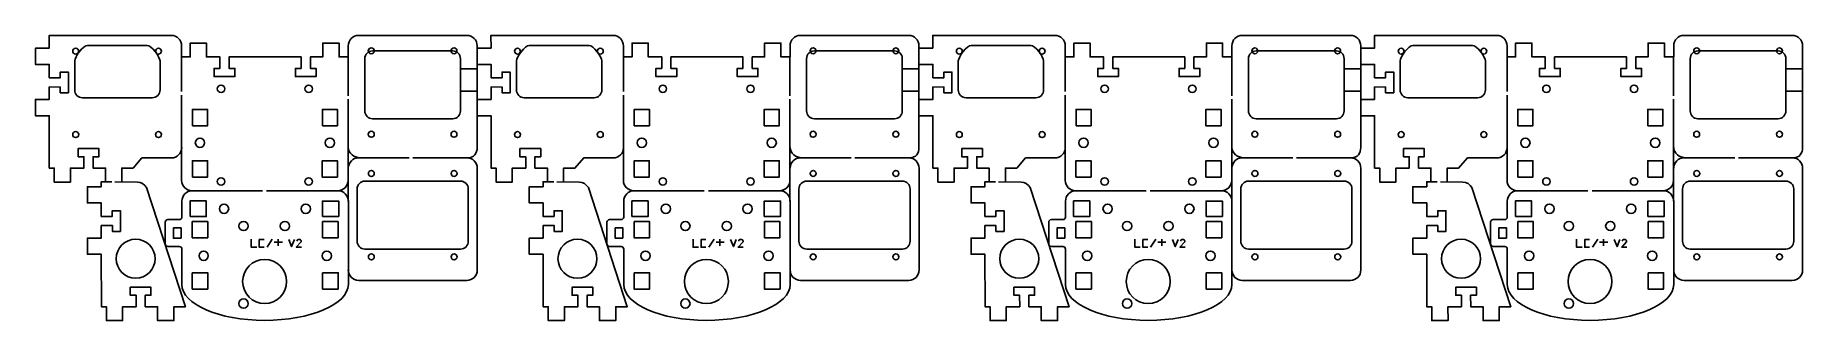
# Model space of a CAD drawing. Extents: x -305 to 378, y 163 to 273.
import ezdxf

# ---------------------------------------------------------------- set-up
doc = ezdxf.new("R2010")
doc.units = 0
doc.header["$MEASUREMENT"] = 0
doc.layers.add('LAYER_1_0_0', color=160, linetype='Continuous')

# ---------------------------------------------------------------- blocks, each defined once
blk = doc.blocks.new('AI9-BLK148')
at = {"layer": 'LAYER_1_0_0', "color": 1}
blk.add_lwpolyline([(-2.994132, 3.146406), (-2.994132, -3.146406), (2.994132, -3.146406), (2.994132, 3.146406), (-2.994132, 3.146406)], dxfattribs=at)
blk = doc.blocks.new('AI9-BLK147')
at = {"layer": 'LAYER_1_0_0', "color": 1}
blk.add_lwpolyline([(-2.994132, 3.128147), (-2.994132, -3.128147), (2.994132, -3.128147), (2.994132, 3.128147), (-2.994132, 3.128147)], dxfattribs=at)
blk = doc.blocks.new('AI9-BLK146')
at = {"layer": 'LAYER_1_0_0', "color": 1}
blk.add_open_spline([(1.8, 0), (1.8, 0.99), (0.99, 1.8), (0, 1.8), (-0.99, 1.8), (-1.8, 0.99), (-1.8, 0), (-1.8, -0.99), (-0.99, -1.8), (0, -1.8), (0.99, -1.8), (1.8, -0.99), (1.8, 0), (1.8, 0), (1.8, 0), (1.8, 0)], degree=3, knots=[0, 0, 0, 0, 1, 1, 1, 2, 2, 2, 3, 3, 3, 4, 4, 4, 5, 5, 5, 5], dxfattribs=at)
blk = doc.blocks.new('AI9-BLK145')
at = {"layer": 'LAYER_1_0_0', "color": 1}
blk.add_lwpolyline([(-3.005846, 3.146406), (-3.005846, -3.146406), (3.005846, -3.146406), (3.005846, 3.146406), (-3.005846, 3.146406)], dxfattribs=at)
blk = doc.blocks.new('AI9-BLK144')
at = {"layer": 'LAYER_1_0_0', "color": 1}
blk.add_lwpolyline([(-3.005846, 3.128147), (-3.005846, -3.128147), (3.005846, -3.128147), (3.005846, 3.128147), (-3.005846, 3.128147)], dxfattribs=at)
blk = doc.blocks.new('AI9-BLK143')
at = {"layer": 'LAYER_1_0_0', "color": 1}
blk.add_open_spline([(1.8, 0), (1.8, 0.99), (0.99, 1.8), (0, 1.8), (-0.99, 1.8), (-1.8, 0.99), (-1.8, 0), (-1.8, -0.99), (-0.99, -1.8), (0, -1.8), (0.99, -1.8), (1.8, -0.99), (1.8, 0), (1.8, 0), (1.8, 0), (1.8, 0)], degree=3, knots=[0, 0, 0, 0, 1, 1, 1, 2, 2, 2, 3, 3, 3, 4, 4, 4, 5, 5, 5, 5], dxfattribs=at)
blk = doc.blocks.new('AI9-BLK142')
at = {"layer": 'LAYER_1_0_0', "color": 1}
blk.add_lwpolyline([(-3.146406, -2.994132), (3.146406, -2.994132), (3.146406, 2.994132), (-3.146406, 2.994132), (-3.146406, -2.994132)], dxfattribs=at)
blk = doc.blocks.new('AI9-BLK141')
at = {"layer": 'LAYER_1_0_0', "color": 1}
blk.add_open_spline([(1.8, 0), (1.8, 0.99), (0.99, 1.8), (0, 1.8), (-0.99, 1.8), (-1.8, 0.99), (-1.8, 0), (-1.8, -0.99), (-0.99, -1.8), (0, -1.8), (0.99, -1.8), (1.8, -0.99), (1.8, 0), (1.8, 0), (1.8, 0), (1.8, 0)], degree=3, knots=[0, 0, 0, 0, 1, 1, 1, 2, 2, 2, 3, 3, 3, 4, 4, 4, 5, 5, 5, 5], dxfattribs=at)
blk = doc.blocks.new('AI9-BLK140')
at = {"layer": 'LAYER_1_0_0', "color": 1}
blk.add_lwpolyline([(-3.127974, -2.999989), (3.127974, -2.999989), (3.127974, 2.999989), (-3.127974, 2.999989), (-3.127974, -2.999989)], dxfattribs=at)
blk = doc.blocks.new('AI9-BLK139')
at = {"layer": 'LAYER_1_0_0', "color": 1}
blk.add_open_spline([(1.8, 0), (1.8, 0.99), (0.99, 1.8), (0, 1.8), (-0.99, 1.8), (-1.8, 0.99), (-1.8, 0), (-1.8, -0.99), (-0.99, -1.8), (0, -1.8), (0.99, -1.8), (1.8, -0.99), (1.8, 0), (1.8, 0), (1.8, 0), (1.8, 0)], degree=3, knots=[0, 0, 0, 0, 1, 1, 1, 2, 2, 2, 3, 3, 3, 4, 4, 4, 5, 5, 5, 5], dxfattribs=at)
blk = doc.blocks.new('AI9-BLK138')
at = {"layer": 'LAYER_1_0_0', "color": 1}
blk.add_lwpolyline([(1.499822, -2.000222), (-1.499822, -2.000222), (-1.499822, 2.000222), (1.499822, 2.000222), (1.499822, -2.000222)], dxfattribs=at)
blk = doc.blocks.new('AI9-BLK137')
at = {"layer": 'LAYER_1_0_0', "color": 1}
blk.add_line((-1.021471, -1.5875), (1.021471, 1.5875), dxfattribs=at)
blk = doc.blocks.new('AI9-BLK136')
at = {"layer": 'LAYER_1_0_0', "color": 1}
blk.add_line((0, 1.315337), (0, -1.315337), dxfattribs=at)
blk = doc.blocks.new('AI9-BLK135')
at = {"layer": 'LAYER_1_0_0', "color": 1}
blk.add_line((-1.571308, 0), (1.571308, 0), dxfattribs=at)
blk = doc.blocks.new('AI9-BLK134')
at = {"layer": 'LAYER_1_0_0', "color": 1}
blk.add_circle((0, -0.000345), 1.800062, dxfattribs=at)
blk = doc.blocks.new('AI9-BLK133')
at = {"layer": 'LAYER_1_0_0', "color": 7}
blk.add_blockref('AI9-BLK134', (0, 0), dxfattribs=at)
blk = doc.blocks.new('AI9-BLK132')
at = {"layer": 'LAYER_1_0_0', "color": 1}
blk.add_circle((0, 0.000345), 1.800062, dxfattribs=at)
blk = doc.blocks.new('AI9-BLK131')
at = {"layer": 'LAYER_1_0_0', "color": 7}
blk.add_blockref('AI9-BLK132', (0, 0), dxfattribs=at)
blk = doc.blocks.new('AI9-BLK130')
at = {"layer": 'LAYER_1_0_0', "color": 1}
blk.add_circle((0, 0.000345), 1.800062, dxfattribs=at)
blk = doc.blocks.new('AI9-BLK129')
at = {"layer": 'LAYER_1_0_0', "color": 7}
blk.add_blockref('AI9-BLK130', (0, 0), dxfattribs=at)
blk = doc.blocks.new('AI9-BLK128')
at = {"layer": 'LAYER_1_0_0', "color": 7}
blk.add_open_spline([(3.81, 25.05), (3.81, 25.05), (31.31, 25.05), (31.31, 25.05), (31.31, 25.05), (31.4, 25.05), (31.4, 25.05), (33.62, 25.05), (35.42, 23.25), (35.42, 21.03), (35.42, 21.03), (35.42, -11.14), (35.42, -11.14), (35.42, -18.83), (20.73, -25.05), (3.04, -25.05), (-14.64, -25.05), (-28.95, -18.83), (-28.95, -11.14), (-28.95, -11.14), (-28.95, 2.52), (-28.95, 2.52), (-28.95, 2.52), (-28.95, 2.52), (-28.95, 2.52), (-28.95, 3.08), (-29.4, 3.52), (-29.96, 3.52), (-29.96, 3.52), (-34.42, 3.52), (-34.42, 3.52), (-34.98, 3.52), (-35.42, 3.97), (-35.42, 4.52), (-35.42, 4.52), (-35.42, 12.91), (-35.42, 12.91), (-35.42, 13.46), (-34.98, 13.91), (-34.42, 13.91), (-34.42, 13.91), (-29.96, 13.91), (-29.96, 13.91), (-29.4, 13.91), (-28.95, 14.36), (-28.95, 14.91), (-28.95, 14.91), (-28.95, 21.03), (-28.95, 21.03), (-28.95, 23.25), (-27.15, 25.05), (-24.94, 25.05), (-24.94, 25.05), (2.21, 25.05), (2.21, 25.05)], degree=3, knots=[0, 0, 0, 0, 1, 1, 1, 2, 2, 2, 3, 3, 3, 4, 4, 4, 5, 5, 5, 6, 6, 6, 7, 7, 7, 8, 8, 8, 9, 9, 9, 10, 10, 10, 11, 11, 11, 12, 12, 12, 13, 13, 13, 14, 14, 14, 15, 15, 15, 16, 16, 16, 17, 17, 17, 18, 18, 18, 18], dxfattribs=at)
blk = doc.blocks.new('AI9-BLK127')
at = {"layer": 'LAYER_1_0_0', "color": 1}
blk.add_lwpolyline([(-2.924886, -3.146406), (-2.924886, 3.146406), (2.924886, 3.146406), (2.924886, -3.146406), (-2.924886, -3.146406)], dxfattribs=at)
blk = doc.blocks.new('AI9-BLK126')
at = {"layer": 'LAYER_1_0_0', "color": 1}
blk.add_lwpolyline([(-2.924886, -3.128147), (-2.924886, 3.128147), (2.924886, 3.128147), (2.924886, -3.128147), (-2.924886, -3.128147)], dxfattribs=at)
blk = doc.blocks.new('AI9-BLK125')
at = {"layer": 'LAYER_1_0_0', "color": 1}
blk.add_open_spline([(0, -1.8), (0.99, -1.8), (1.8, -0.99), (1.8, 0), (1.8, 0.99), (0.99, 1.8), (0, 1.8), (-0.99, 1.8), (-1.8, 0.99), (-1.8, 0), (-1.8, -0.99), (-0.99, -1.8), (0, -1.8), (0, -1.8), (0, -1.8), (0, -1.8)], degree=3, knots=[0, 0, 0, 0, 1, 1, 1, 2, 2, 2, 3, 3, 3, 4, 4, 4, 5, 5, 5, 5], dxfattribs=at)
blk = doc.blocks.new('AI9-BLK124')
at = {"layer": 'LAYER_1_0_0', "color": 1}
blk.add_lwpolyline([(-2.924886, -3.146406), (-2.924886, 3.146406), (2.924886, 3.146406), (2.924886, -3.146406), (-2.924886, -3.146406)], dxfattribs=at)
blk = doc.blocks.new('AI9-BLK123')
at = {"layer": 'LAYER_1_0_0', "color": 1}
blk.add_lwpolyline([(-2.924886, -3.128147), (-2.924886, 3.128147), (2.924886, 3.128147), (2.924886, -3.128147), (-2.924886, -3.128147)], dxfattribs=at)
blk = doc.blocks.new('AI9-BLK122')
at = {"layer": 'LAYER_1_0_0', "color": 1}
blk.add_open_spline([(0, -1.8), (0.99, -1.8), (1.8, -0.99), (1.8, 0), (1.8, 0.99), (0.99, 1.8), (0, 1.8), (-0.99, 1.8), (-1.8, 0.99), (-1.8, 0), (-1.8, -0.99), (-0.99, -1.8), (0, -1.8), (0, -1.8), (0, -1.8), (0, -1.8)], degree=3, knots=[0, 0, 0, 0, 1, 1, 1, 2, 2, 2, 3, 3, 3, 4, 4, 4, 5, 5, 5, 5], dxfattribs=at)
blk = doc.blocks.new('AI9-BLK121')
at = {"layer": 'LAYER_1_0_0', "color": 1}
blk.add_open_spline([(0, -1.45), (0.8, -1.45), (1.45, -0.8), (1.45, 0), (1.45, 0.8), (0.8, 1.45), (0, 1.45), (-0.8, 1.45), (-1.45, 0.8), (-1.45, 0), (-1.45, -0.8), (-0.8, -1.45), (0, -1.45), (0, -1.45), (0, -1.45), (0, -1.45)], degree=3, knots=[0, 0, 0, 0, 1, 1, 1, 2, 2, 2, 3, 3, 3, 4, 4, 4, 5, 5, 5, 5], dxfattribs=at)
blk = doc.blocks.new('AI9-BLK120')
at = {"layer": 'LAYER_1_0_0', "color": 1}
blk.add_open_spline([(0, -1.45), (0.8, -1.45), (1.45, -0.8), (1.45, 0), (1.45, 0.8), (0.8, 1.45), (0, 1.45), (-0.8, 1.45), (-1.45, 0.8), (-1.45, 0), (-1.45, -0.8), (-0.8, -1.45), (0, -1.45), (0, -1.45), (0, -1.45), (0, -1.45)], degree=3, knots=[0, 0, 0, 0, 1, 1, 1, 2, 2, 2, 3, 3, 3, 4, 4, 4, 5, 5, 5, 5], dxfattribs=at)
blk = doc.blocks.new('AI9-BLK119')
at = {"layer": 'LAYER_1_0_0', "color": 1}
blk.add_open_spline([(0, -1.45), (0.8, -1.45), (1.45, -0.8), (1.45, 0), (1.45, 0.8), (0.8, 1.45), (0, 1.45), (-0.8, 1.45), (-1.45, 0.8), (-1.45, 0), (-1.45, -0.8), (-0.8, -1.45), (0, -1.45), (0, -1.45), (0, -1.45), (0, -1.45)], degree=3, knots=[0, 0, 0, 0, 1, 1, 1, 2, 2, 2, 3, 3, 3, 4, 4, 4, 5, 5, 5, 5], dxfattribs=at)
blk = doc.blocks.new('AI9-BLK118')
at = {"layer": 'LAYER_1_0_0', "color": 1}
blk.add_open_spline([(0, -1.45), (0.8, -1.45), (1.45, -0.8), (1.45, 0), (1.45, 0.8), (0.8, 1.45), (0, 1.45), (-0.8, 1.45), (-1.45, 0.8), (-1.45, 0), (-1.45, -0.8), (-0.8, -1.45), (0, -1.45), (0, -1.45), (0, -1.45), (0, -1.45)], degree=3, knots=[0, 0, 0, 0, 1, 1, 1, 2, 2, 2, 3, 3, 3, 4, 4, 4, 5, 5, 5, 5], dxfattribs=at)
blk = doc.blocks.new('AI9-BLK117')
at = {"layer": 'LAYER_1_0_0', "color": 7}
for name, p in [('AI9-BLK119', (-16.950559, 0)), ('AI9-BLK118', (16.950559, 0))]:
    blk.add_blockref(name, p, dxfattribs=at)
blk = doc.blocks.new('AI9-BLK116')
at = {"layer": 'LAYER_1_0_0', "color": 1}
blk.add_circle((0, 0), 7.54, dxfattribs=at)
blk = doc.blocks.new('AI9-BLK115')
at = {"layer": 'LAYER_1_0_0', "color": 7}
blk.add_blockref('AI9-BLK116', (0, 0), dxfattribs=at)
blk = doc.blocks.new('AI9-BLK114')
at = {"layer": 'LAYER_1_0_0', "color": 7}
blk.add_open_spline([(-9.49, 26.79), (-9.49, 26.79), (-13.55, 26.84), (-13.55, 26.84), (-13.55, 26.84), (-13.56, 26.84), (-13.56, 26.84), (-13.56, 26.84), (-13.56, 24.91), (-13.56, 24.91), (-13.56, 24.91), (-18.94, 24.91), (-18.94, 24.91), (-18.94, 24.91), (-18.93, 18.65), (-18.93, 18.65), (-18.93, 18.65), (-13.56, 18.66), (-13.56, 18.66), (-13.56, 18.66), (-13.56, 13.45), (-13.56, 13.45), (-13.56, 13.45), (-9.31, 13.45), (-9.31, 13.45), (-9.31, 13.45), (-9.31, 15.67), (-9.31, 15.67), (-9.31, 15.67), (-6.17, 15.67), (-6.17, 15.67), (-6.17, 15.67), (-6.17, 7.68), (-6.17, 7.68), (-6.17, 7.68), (-9.3, 7.67), (-9.3, 7.67), (-9.3, 7.67), (-9.3, 9.89), (-9.3, 9.89), (-9.3, 9.89), (-13.56, 9.89), (-13.56, 9.89), (-13.56, 9.89), (-13.56, 5.1), (-13.56, 5.1), (-13.56, 5.1), (-18.92, 5.1), (-18.92, 5.1), (-18.92, 5.1), (-18.91, -1.19), (-18.91, -1.19), (-18.91, -1.19), (-18.91, -1.19), (-18.91, -1.19), (-18.91, -1.19), (-13.56, -1.19), (-13.56, -1.19), (-13.56, -1.19), (-13.53, -21.48), (-13.53, -21.48), (-13.53, -21.48), (-11.59, -21.48), (-11.59, -21.48), (-11.59, -21.48), (-11.59, -26.84), (-11.59, -26.84), (-11.59, -26.84), (-5.33, -26.83), (-5.33, -26.83), (-5.33, -26.83), (-5.34, -21.48), (-5.34, -21.48), (-5.34, -21.48), (-0.13, -21.47), (-0.13, -21.47), (-0.13, -21.47), (-0.14, -17.04), (-0.14, -17.04), (-0.14, -17.04), (-2.36, -17.04), (-2.36, -17.04), (-2.36, -17.04), (-2.36, -13.91), (-2.36, -13.91), (-2.36, -13.91), (5.64, -13.9), (5.64, -13.9), (5.64, -13.9), (5.64, -17.03), (5.64, -17.03), (5.64, -17.03), (3.42, -17.03), (3.42, -17.03), (3.42, -17.03), (3.42, -21.47), (3.42, -21.47), (3.42, -21.47), (8.22, -21.46), (8.22, -21.46), (8.22, -21.46), (8.22, -26.82), (8.22, -26.82), (8.22, -26.82), (14.51, -26.81), (14.51, -26.81), (14.51, -26.81), (14.51, -21.45), (14.51, -21.45), (14.51, -21.45), (18.94, -21.47), (18.94, -21.47), (18.94, -21.47), (3.91, 24.61), (3.91, 24.61), (3.17, 25.89), (1.83, 26.68), (0.38, 26.68), (0.38, 26.68), (-8.29, 26.78), (-8.29, 26.78)], degree=3, knots=[0, 0, 0, 0, 1, 1, 1, 2, 2, 2, 3, 3, 3, 4, 4, 4, 5, 5, 5, 6, 6, 6, 7, 7, 7, 8, 8, 8, 9, 9, 9, 10, 10, 10, 11, 11, 11, 12, 12, 12, 13, 13, 13, 14, 14, 14, 15, 15, 15, 16, 16, 16, 17, 17, 17, 18, 18, 18, 19, 19, 19, 20, 20, 20, 21, 21, 21, 22, 22, 22, 23, 23, 23, 24, 24, 24, 25, 25, 25, 26, 26, 26, 27, 27, 27, 28, 28, 28, 29, 29, 29, 30, 30, 30, 31, 31, 31, 32, 32, 32, 33, 33, 33, 34, 34, 34, 35, 35, 35, 36, 36, 36, 37, 37, 37, 38, 38, 38, 39, 39, 39, 40, 40, 40, 40], dxfattribs=at)
blk = doc.blocks.new('AI9-BLK113')
at = {"layer": 'LAYER_1_0_0', "color": 1}
blk.add_open_spline([(-21.5, -10.12), (-21.5, -11.78), (-20.16, -13.12), (-18.5, -13.12), (-18.5, -13.12), (18.5, -13.12), (18.5, -13.12), (20.16, -13.12), (21.5, -11.78), (21.5, -10.12), (21.5, -10.12), (21.5, 10.12), (21.5, 10.12), (21.5, 11.78), (20.16, 13.12), (18.5, 13.12), (18.5, 13.12), (-18.5, 13.12), (-18.5, 13.12), (-20.16, 13.12), (-21.5, 11.78), (-21.5, 10.12), (-21.5, 10.12), (-21.5, -10.12), (-21.5, -10.12)], degree=3, knots=[0, 0, 0, 0, 1, 1, 1, 2, 2, 2, 3, 3, 3, 4, 4, 4, 5, 5, 5, 6, 6, 6, 7, 7, 7, 8, 8, 8, 8], dxfattribs=at)
blk = doc.blocks.new('AI9-BLK112')
at = {"layer": 'LAYER_1_0_0', "color": 250}
blk.add_open_spline([(-0.77, 0.73), (-0.77, 1.14), (-0.41, 1.47), (0.04, 1.47), (0.49, 1.47), (0.89, 1.22), (0.89, 0.81), (0.89, 0.81), (0.89, 0.54), (0.89, 0.54), (0.89, 0.54), (-1.01, -1.47), (-1.01, -1.47), (-1.01, -1.47), (1.01, -1.47), (1.01, -1.47)], degree=3, knots=[0, 0, 0, 0, 1, 1, 1, 2, 2, 2, 3, 3, 3, 4, 4, 4, 5, 5, 5, 5], dxfattribs=at)
blk = doc.blocks.new('AI9-BLK111')
at = {"layer": 'LAYER_1_0_0', "color": 1}
blk.add_lwpolyline([(-2.994132, 3.146406), (-2.994132, -3.146406), (2.994132, -3.146406), (2.994132, 3.146406), (-2.994132, 3.146406)], dxfattribs=at)
blk = doc.blocks.new('AI9-BLK110')
at = {"layer": 'LAYER_1_0_0', "color": 1}
blk.add_lwpolyline([(-2.994132, 3.128147), (-2.994132, -3.128147), (2.994132, -3.128147), (2.994132, 3.128147), (-2.994132, 3.128147)], dxfattribs=at)
blk = doc.blocks.new('AI9-BLK109')
at = {"layer": 'LAYER_1_0_0', "color": 1}
blk.add_open_spline([(1.8, 0), (1.8, 0.99), (0.99, 1.8), (0, 1.8), (-0.99, 1.8), (-1.8, 0.99), (-1.8, 0), (-1.8, -0.99), (-0.99, -1.8), (0, -1.8), (0.99, -1.8), (1.8, -0.99), (1.8, 0), (1.8, 0), (1.8, 0), (1.8, 0)], degree=3, knots=[0, 0, 0, 0, 1, 1, 1, 2, 2, 2, 3, 3, 3, 4, 4, 4, 5, 5, 5, 5], dxfattribs=at)
blk = doc.blocks.new('AI9-BLK108')
at = {"layer": 'LAYER_1_0_0', "color": 1}
blk.add_lwpolyline([(-3.005846, 3.146406), (-3.005846, -3.146406), (3.005846, -3.146406), (3.005846, 3.146406), (-3.005846, 3.146406)], dxfattribs=at)
blk = doc.blocks.new('AI9-BLK107')
at = {"layer": 'LAYER_1_0_0', "color": 1}
blk.add_lwpolyline([(-3.005846, 3.128147), (-3.005846, -3.128147), (3.005846, -3.128147), (3.005846, 3.128147), (-3.005846, 3.128147)], dxfattribs=at)
blk = doc.blocks.new('AI9-BLK106')
at = {"layer": 'LAYER_1_0_0', "color": 1}
blk.add_open_spline([(1.8, 0), (1.8, 0.99), (0.99, 1.8), (0, 1.8), (-0.99, 1.8), (-1.8, 0.99), (-1.8, 0), (-1.8, -0.99), (-0.99, -1.8), (0, -1.8), (0.99, -1.8), (1.8, -0.99), (1.8, 0), (1.8, 0), (1.8, 0), (1.8, 0)], degree=3, knots=[0, 0, 0, 0, 1, 1, 1, 2, 2, 2, 3, 3, 3, 4, 4, 4, 5, 5, 5, 5], dxfattribs=at)
blk = doc.blocks.new('AI9-BLK105')
at = {"layer": 'LAYER_1_0_0', "color": 1}
blk.add_lwpolyline([(-3.146406, -2.994132), (3.146406, -2.994132), (3.146406, 2.994132), (-3.146406, 2.994132), (-3.146406, -2.994132)], dxfattribs=at)
blk = doc.blocks.new('AI9-BLK104')
at = {"layer": 'LAYER_1_0_0', "color": 1}
blk.add_open_spline([(1.8, 0), (1.8, 0.99), (0.99, 1.8), (0, 1.8), (-0.99, 1.8), (-1.8, 0.99), (-1.8, 0), (-1.8, -0.99), (-0.99, -1.8), (0, -1.8), (0.99, -1.8), (1.8, -0.99), (1.8, 0), (1.8, 0), (1.8, 0), (1.8, 0)], degree=3, knots=[0, 0, 0, 0, 1, 1, 1, 2, 2, 2, 3, 3, 3, 4, 4, 4, 5, 5, 5, 5], dxfattribs=at)
blk = doc.blocks.new('AI9-BLK103')
at = {"layer": 'LAYER_1_0_0', "color": 1}
blk.add_lwpolyline([(-3.127974, -2.999989), (3.127974, -2.999989), (3.127974, 2.999989), (-3.127974, 2.999989), (-3.127974, -2.999989)], dxfattribs=at)
blk = doc.blocks.new('AI9-BLK102')
at = {"layer": 'LAYER_1_0_0', "color": 1}
blk.add_open_spline([(1.8, 0), (1.8, 0.99), (0.99, 1.8), (0, 1.8), (-0.99, 1.8), (-1.8, 0.99), (-1.8, 0), (-1.8, -0.99), (-0.99, -1.8), (0, -1.8), (0.99, -1.8), (1.8, -0.99), (1.8, 0), (1.8, 0), (1.8, 0), (1.8, 0)], degree=3, knots=[0, 0, 0, 0, 1, 1, 1, 2, 2, 2, 3, 3, 3, 4, 4, 4, 5, 5, 5, 5], dxfattribs=at)
blk = doc.blocks.new('AI9-BLK101')
at = {"layer": 'LAYER_1_0_0', "color": 1}
blk.add_lwpolyline([(1.499822, -2.000222), (-1.499822, -2.000222), (-1.499822, 2.000222), (1.499822, 2.000222), (1.499822, -2.000222)], dxfattribs=at)
blk = doc.blocks.new('AI9-BLK100')
at = {"layer": 'LAYER_1_0_0', "color": 1}
blk.add_line((-1.021471, -1.5875), (1.021471, 1.5875), dxfattribs=at)
blk = doc.blocks.new('AI9-BLK99')
at = {"layer": 'LAYER_1_0_0', "color": 1}
blk.add_line((0, 1.315337), (0, -1.315337), dxfattribs=at)
blk = doc.blocks.new('AI9-BLK98')
at = {"layer": 'LAYER_1_0_0', "color": 1}
blk.add_line((-1.571308, 0), (1.571308, 0), dxfattribs=at)
blk = doc.blocks.new('AI9-BLK97')
at = {"layer": 'LAYER_1_0_0', "color": 1}
blk.add_circle((0, -0.000345), 1.800062, dxfattribs=at)
blk = doc.blocks.new('AI9-BLK96')
at = {"layer": 'LAYER_1_0_0', "color": 7}
blk.add_blockref('AI9-BLK97', (0, 0), dxfattribs=at)
blk = doc.blocks.new('AI9-BLK95')
at = {"layer": 'LAYER_1_0_0', "color": 1}
blk.add_circle((0, 0.000345), 1.800062, dxfattribs=at)
blk = doc.blocks.new('AI9-BLK94')
at = {"layer": 'LAYER_1_0_0', "color": 7}
blk.add_blockref('AI9-BLK95', (0, 0), dxfattribs=at)
blk = doc.blocks.new('AI9-BLK93')
at = {"layer": 'LAYER_1_0_0', "color": 1}
blk.add_circle((0, 0.000345), 1.800062, dxfattribs=at)
blk = doc.blocks.new('AI9-BLK92')
at = {"layer": 'LAYER_1_0_0', "color": 7}
blk.add_blockref('AI9-BLK93', (0, 0), dxfattribs=at)
blk = doc.blocks.new('AI9-BLK91')
at = {"layer": 'LAYER_1_0_0', "color": 7}
blk.add_open_spline([(3.81, 25.05), (3.81, 25.05), (31.31, 25.05), (31.31, 25.05), (31.31, 25.05), (31.4, 25.05), (31.4, 25.05), (33.62, 25.05), (35.42, 23.25), (35.42, 21.03), (35.42, 21.03), (35.42, -11.14), (35.42, -11.14), (35.42, -18.83), (20.73, -25.05), (3.04, -25.05), (-14.64, -25.05), (-28.95, -18.83), (-28.95, -11.14), (-28.95, -11.14), (-28.95, 2.52), (-28.95, 2.52), (-28.95, 2.52), (-28.95, 2.52), (-28.95, 2.52), (-28.95, 3.08), (-29.4, 3.52), (-29.96, 3.52), (-29.96, 3.52), (-34.42, 3.52), (-34.42, 3.52), (-34.98, 3.52), (-35.42, 3.97), (-35.42, 4.52), (-35.42, 4.52), (-35.42, 12.91), (-35.42, 12.91), (-35.42, 13.46), (-34.98, 13.91), (-34.42, 13.91), (-34.42, 13.91), (-29.96, 13.91), (-29.96, 13.91), (-29.4, 13.91), (-28.95, 14.36), (-28.95, 14.91), (-28.95, 14.91), (-28.95, 21.03), (-28.95, 21.03), (-28.95, 23.25), (-27.15, 25.05), (-24.94, 25.05), (-24.94, 25.05), (2.21, 25.05), (2.21, 25.05)], degree=3, knots=[0, 0, 0, 0, 1, 1, 1, 2, 2, 2, 3, 3, 3, 4, 4, 4, 5, 5, 5, 6, 6, 6, 7, 7, 7, 8, 8, 8, 9, 9, 9, 10, 10, 10, 11, 11, 11, 12, 12, 12, 13, 13, 13, 14, 14, 14, 15, 15, 15, 16, 16, 16, 17, 17, 17, 18, 18, 18, 18], dxfattribs=at)
blk = doc.blocks.new('AI9-BLK90')
at = {"layer": 'LAYER_1_0_0', "color": 1}
blk.add_lwpolyline([(-2.924886, -3.146406), (-2.924886, 3.146406), (2.924886, 3.146406), (2.924886, -3.146406), (-2.924886, -3.146406)], dxfattribs=at)
blk = doc.blocks.new('AI9-BLK89')
at = {"layer": 'LAYER_1_0_0', "color": 1}
blk.add_lwpolyline([(-2.924886, -3.128147), (-2.924886, 3.128147), (2.924886, 3.128147), (2.924886, -3.128147), (-2.924886, -3.128147)], dxfattribs=at)
blk = doc.blocks.new('AI9-BLK88')
at = {"layer": 'LAYER_1_0_0', "color": 1}
blk.add_open_spline([(0, -1.8), (0.99, -1.8), (1.8, -0.99), (1.8, 0), (1.8, 0.99), (0.99, 1.8), (0, 1.8), (-0.99, 1.8), (-1.8, 0.99), (-1.8, 0), (-1.8, -0.99), (-0.99, -1.8), (0, -1.8), (0, -1.8), (0, -1.8), (0, -1.8)], degree=3, knots=[0, 0, 0, 0, 1, 1, 1, 2, 2, 2, 3, 3, 3, 4, 4, 4, 5, 5, 5, 5], dxfattribs=at)
blk = doc.blocks.new('AI9-BLK87')
at = {"layer": 'LAYER_1_0_0', "color": 1}
blk.add_lwpolyline([(-2.924886, -3.146406), (-2.924886, 3.146406), (2.924886, 3.146406), (2.924886, -3.146406), (-2.924886, -3.146406)], dxfattribs=at)
blk = doc.blocks.new('AI9-BLK86')
at = {"layer": 'LAYER_1_0_0', "color": 1}
blk.add_lwpolyline([(-2.924886, -3.128147), (-2.924886, 3.128147), (2.924886, 3.128147), (2.924886, -3.128147), (-2.924886, -3.128147)], dxfattribs=at)
blk = doc.blocks.new('AI9-BLK85')
at = {"layer": 'LAYER_1_0_0', "color": 1}
blk.add_open_spline([(0, -1.8), (0.99, -1.8), (1.8, -0.99), (1.8, 0), (1.8, 0.99), (0.99, 1.8), (0, 1.8), (-0.99, 1.8), (-1.8, 0.99), (-1.8, 0), (-1.8, -0.99), (-0.99, -1.8), (0, -1.8), (0, -1.8), (0, -1.8), (0, -1.8)], degree=3, knots=[0, 0, 0, 0, 1, 1, 1, 2, 2, 2, 3, 3, 3, 4, 4, 4, 5, 5, 5, 5], dxfattribs=at)
blk = doc.blocks.new('AI9-BLK84')
at = {"layer": 'LAYER_1_0_0', "color": 1}
blk.add_open_spline([(0, -1.45), (0.8, -1.45), (1.45, -0.8), (1.45, 0), (1.45, 0.8), (0.8, 1.45), (0, 1.45), (-0.8, 1.45), (-1.45, 0.8), (-1.45, 0), (-1.45, -0.8), (-0.8, -1.45), (0, -1.45), (0, -1.45), (0, -1.45), (0, -1.45)], degree=3, knots=[0, 0, 0, 0, 1, 1, 1, 2, 2, 2, 3, 3, 3, 4, 4, 4, 5, 5, 5, 5], dxfattribs=at)
blk = doc.blocks.new('AI9-BLK83')
at = {"layer": 'LAYER_1_0_0', "color": 1}
blk.add_open_spline([(0, -1.45), (0.8, -1.45), (1.45, -0.8), (1.45, 0), (1.45, 0.8), (0.8, 1.45), (0, 1.45), (-0.8, 1.45), (-1.45, 0.8), (-1.45, 0), (-1.45, -0.8), (-0.8, -1.45), (0, -1.45), (0, -1.45), (0, -1.45), (0, -1.45)], degree=3, knots=[0, 0, 0, 0, 1, 1, 1, 2, 2, 2, 3, 3, 3, 4, 4, 4, 5, 5, 5, 5], dxfattribs=at)
blk = doc.blocks.new('AI9-BLK82')
at = {"layer": 'LAYER_1_0_0', "color": 1}
blk.add_open_spline([(0, -1.45), (0.8, -1.45), (1.45, -0.8), (1.45, 0), (1.45, 0.8), (0.8, 1.45), (0, 1.45), (-0.8, 1.45), (-1.45, 0.8), (-1.45, 0), (-1.45, -0.8), (-0.8, -1.45), (0, -1.45), (0, -1.45), (0, -1.45), (0, -1.45)], degree=3, knots=[0, 0, 0, 0, 1, 1, 1, 2, 2, 2, 3, 3, 3, 4, 4, 4, 5, 5, 5, 5], dxfattribs=at)
blk = doc.blocks.new('AI9-BLK81')
at = {"layer": 'LAYER_1_0_0', "color": 1}
blk.add_open_spline([(0, -1.45), (0.8, -1.45), (1.45, -0.8), (1.45, 0), (1.45, 0.8), (0.8, 1.45), (0, 1.45), (-0.8, 1.45), (-1.45, 0.8), (-1.45, 0), (-1.45, -0.8), (-0.8, -1.45), (0, -1.45), (0, -1.45), (0, -1.45), (0, -1.45)], degree=3, knots=[0, 0, 0, 0, 1, 1, 1, 2, 2, 2, 3, 3, 3, 4, 4, 4, 5, 5, 5, 5], dxfattribs=at)
blk = doc.blocks.new('AI9-BLK80')
at = {"layer": 'LAYER_1_0_0', "color": 7}
for name, p in [('AI9-BLK82', (-16.950559, 0)), ('AI9-BLK81', (16.950559, 0))]:
    blk.add_blockref(name, p, dxfattribs=at)
blk = doc.blocks.new('AI9-BLK79')
at = {"layer": 'LAYER_1_0_0', "color": 1}
blk.add_circle((0, 0), 7.54, dxfattribs=at)
blk = doc.blocks.new('AI9-BLK78')
at = {"layer": 'LAYER_1_0_0', "color": 7}
blk.add_blockref('AI9-BLK79', (0, 0), dxfattribs=at)
blk = doc.blocks.new('AI9-BLK77')
at = {"layer": 'LAYER_1_0_0', "color": 7}
blk.add_open_spline([(-9.49, 26.79), (-9.49, 26.79), (-13.55, 26.84), (-13.55, 26.84), (-13.55, 26.84), (-13.56, 26.84), (-13.56, 26.84), (-13.56, 26.84), (-13.56, 24.91), (-13.56, 24.91), (-13.56, 24.91), (-18.94, 24.91), (-18.94, 24.91), (-18.94, 24.91), (-18.93, 18.65), (-18.93, 18.65), (-18.93, 18.65), (-13.56, 18.66), (-13.56, 18.66), (-13.56, 18.66), (-13.56, 13.45), (-13.56, 13.45), (-13.56, 13.45), (-9.31, 13.45), (-9.31, 13.45), (-9.31, 13.45), (-9.31, 15.67), (-9.31, 15.67), (-9.31, 15.67), (-6.17, 15.67), (-6.17, 15.67), (-6.17, 15.67), (-6.17, 7.68), (-6.17, 7.68), (-6.17, 7.68), (-9.3, 7.67), (-9.3, 7.67), (-9.3, 7.67), (-9.3, 9.89), (-9.3, 9.89), (-9.3, 9.89), (-13.56, 9.89), (-13.56, 9.89), (-13.56, 9.89), (-13.56, 5.1), (-13.56, 5.1), (-13.56, 5.1), (-18.92, 5.1), (-18.92, 5.1), (-18.92, 5.1), (-18.91, -1.19), (-18.91, -1.19), (-18.91, -1.19), (-18.91, -1.19), (-18.91, -1.19), (-18.91, -1.19), (-13.56, -1.19), (-13.56, -1.19), (-13.56, -1.19), (-13.53, -21.48), (-13.53, -21.48), (-13.53, -21.48), (-11.59, -21.48), (-11.59, -21.48), (-11.59, -21.48), (-11.59, -26.84), (-11.59, -26.84), (-11.59, -26.84), (-5.33, -26.83), (-5.33, -26.83), (-5.33, -26.83), (-5.34, -21.48), (-5.34, -21.48), (-5.34, -21.48), (-0.13, -21.47), (-0.13, -21.47), (-0.13, -21.47), (-0.14, -17.04), (-0.14, -17.04), (-0.14, -17.04), (-2.36, -17.04), (-2.36, -17.04), (-2.36, -17.04), (-2.36, -13.91), (-2.36, -13.91), (-2.36, -13.91), (5.64, -13.9), (5.64, -13.9), (5.64, -13.9), (5.64, -17.03), (5.64, -17.03), (5.64, -17.03), (3.42, -17.03), (3.42, -17.03), (3.42, -17.03), (3.42, -21.47), (3.42, -21.47), (3.42, -21.47), (8.22, -21.46), (8.22, -21.46), (8.22, -21.46), (8.22, -26.82), (8.22, -26.82), (8.22, -26.82), (14.51, -26.81), (14.51, -26.81), (14.51, -26.81), (14.51, -21.45), (14.51, -21.45), (14.51, -21.45), (18.94, -21.47), (18.94, -21.47), (18.94, -21.47), (3.91, 24.61), (3.91, 24.61), (3.17, 25.89), (1.83, 26.68), (0.38, 26.68), (0.38, 26.68), (-8.29, 26.78), (-8.29, 26.78)], degree=3, knots=[0, 0, 0, 0, 1, 1, 1, 2, 2, 2, 3, 3, 3, 4, 4, 4, 5, 5, 5, 6, 6, 6, 7, 7, 7, 8, 8, 8, 9, 9, 9, 10, 10, 10, 11, 11, 11, 12, 12, 12, 13, 13, 13, 14, 14, 14, 15, 15, 15, 16, 16, 16, 17, 17, 17, 18, 18, 18, 19, 19, 19, 20, 20, 20, 21, 21, 21, 22, 22, 22, 23, 23, 23, 24, 24, 24, 25, 25, 25, 26, 26, 26, 27, 27, 27, 28, 28, 28, 29, 29, 29, 30, 30, 30, 31, 31, 31, 32, 32, 32, 33, 33, 33, 34, 34, 34, 35, 35, 35, 36, 36, 36, 37, 37, 37, 38, 38, 38, 39, 39, 39, 40, 40, 40, 40], dxfattribs=at)
blk = doc.blocks.new('AI9-BLK76')
at = {"layer": 'LAYER_1_0_0', "color": 1}
blk.add_open_spline([(-21.5, -10.12), (-21.5, -11.78), (-20.16, -13.12), (-18.5, -13.12), (-18.5, -13.12), (18.5, -13.12), (18.5, -13.12), (20.16, -13.12), (21.5, -11.78), (21.5, -10.12), (21.5, -10.12), (21.5, 10.12), (21.5, 10.12), (21.5, 11.78), (20.16, 13.12), (18.5, 13.12), (18.5, 13.12), (-18.5, 13.12), (-18.5, 13.12), (-20.16, 13.12), (-21.5, 11.78), (-21.5, 10.12), (-21.5, 10.12), (-21.5, -10.12), (-21.5, -10.12)], degree=3, knots=[0, 0, 0, 0, 1, 1, 1, 2, 2, 2, 3, 3, 3, 4, 4, 4, 5, 5, 5, 6, 6, 6, 7, 7, 7, 8, 8, 8, 8], dxfattribs=at)
blk = doc.blocks.new('AI9-BLK75')
at = {"layer": 'LAYER_1_0_0', "color": 250}
blk.add_open_spline([(-0.77, 0.73), (-0.77, 1.14), (-0.41, 1.47), (0.04, 1.47), (0.49, 1.47), (0.89, 1.22), (0.89, 0.81), (0.89, 0.81), (0.89, 0.54), (0.89, 0.54), (0.89, 0.54), (-1.01, -1.47), (-1.01, -1.47), (-1.01, -1.47), (1.01, -1.47), (1.01, -1.47)], degree=3, knots=[0, 0, 0, 0, 1, 1, 1, 2, 2, 2, 3, 3, 3, 4, 4, 4, 5, 5, 5, 5], dxfattribs=at)
blk = doc.blocks.new('AI9-BLK74')
at = {"layer": 'LAYER_1_0_0', "color": 1}
blk.add_lwpolyline([(-2.994132, 3.146406), (-2.994132, -3.146406), (2.994132, -3.146406), (2.994132, 3.146406), (-2.994132, 3.146406)], dxfattribs=at)
blk = doc.blocks.new('AI9-BLK73')
at = {"layer": 'LAYER_1_0_0', "color": 1}
blk.add_lwpolyline([(-2.994132, 3.128147), (-2.994132, -3.128147), (2.994132, -3.128147), (2.994132, 3.128147), (-2.994132, 3.128147)], dxfattribs=at)
blk = doc.blocks.new('AI9-BLK72')
at = {"layer": 'LAYER_1_0_0', "color": 1}
blk.add_open_spline([(1.8, 0), (1.8, 0.99), (0.99, 1.8), (0, 1.8), (-0.99, 1.8), (-1.8, 0.99), (-1.8, 0), (-1.8, -0.99), (-0.99, -1.8), (0, -1.8), (0.99, -1.8), (1.8, -0.99), (1.8, 0), (1.8, 0), (1.8, 0), (1.8, 0)], degree=3, knots=[0, 0, 0, 0, 1, 1, 1, 2, 2, 2, 3, 3, 3, 4, 4, 4, 5, 5, 5, 5], dxfattribs=at)
blk = doc.blocks.new('AI9-BLK71')
at = {"layer": 'LAYER_1_0_0', "color": 1}
blk.add_lwpolyline([(-3.005846, 3.146406), (-3.005846, -3.146406), (3.005846, -3.146406), (3.005846, 3.146406), (-3.005846, 3.146406)], dxfattribs=at)
blk = doc.blocks.new('AI9-BLK70')
at = {"layer": 'LAYER_1_0_0', "color": 1}
blk.add_lwpolyline([(-3.005846, 3.128147), (-3.005846, -3.128147), (3.005846, -3.128147), (3.005846, 3.128147), (-3.005846, 3.128147)], dxfattribs=at)
blk = doc.blocks.new('AI9-BLK69')
at = {"layer": 'LAYER_1_0_0', "color": 1}
blk.add_open_spline([(1.8, 0), (1.8, 0.99), (0.99, 1.8), (0, 1.8), (-0.99, 1.8), (-1.8, 0.99), (-1.8, 0), (-1.8, -0.99), (-0.99, -1.8), (0, -1.8), (0.99, -1.8), (1.8, -0.99), (1.8, 0), (1.8, 0), (1.8, 0), (1.8, 0)], degree=3, knots=[0, 0, 0, 0, 1, 1, 1, 2, 2, 2, 3, 3, 3, 4, 4, 4, 5, 5, 5, 5], dxfattribs=at)
blk = doc.blocks.new('AI9-BLK68')
at = {"layer": 'LAYER_1_0_0', "color": 1}
blk.add_lwpolyline([(-3.146406, -2.994132), (3.146406, -2.994132), (3.146406, 2.994132), (-3.146406, 2.994132), (-3.146406, -2.994132)], dxfattribs=at)
blk = doc.blocks.new('AI9-BLK67')
at = {"layer": 'LAYER_1_0_0', "color": 1}
blk.add_open_spline([(1.8, 0), (1.8, 0.99), (0.99, 1.8), (0, 1.8), (-0.99, 1.8), (-1.8, 0.99), (-1.8, 0), (-1.8, -0.99), (-0.99, -1.8), (0, -1.8), (0.99, -1.8), (1.8, -0.99), (1.8, 0), (1.8, 0), (1.8, 0), (1.8, 0)], degree=3, knots=[0, 0, 0, 0, 1, 1, 1, 2, 2, 2, 3, 3, 3, 4, 4, 4, 5, 5, 5, 5], dxfattribs=at)
blk = doc.blocks.new('AI9-BLK66')
at = {"layer": 'LAYER_1_0_0', "color": 1}
blk.add_lwpolyline([(-3.127974, -2.999989), (3.127974, -2.999989), (3.127974, 2.999989), (-3.127974, 2.999989), (-3.127974, -2.999989)], dxfattribs=at)
blk = doc.blocks.new('AI9-BLK65')
at = {"layer": 'LAYER_1_0_0', "color": 1}
blk.add_open_spline([(1.8, 0), (1.8, 0.99), (0.99, 1.8), (0, 1.8), (-0.99, 1.8), (-1.8, 0.99), (-1.8, 0), (-1.8, -0.99), (-0.99, -1.8), (0, -1.8), (0.99, -1.8), (1.8, -0.99), (1.8, 0), (1.8, 0), (1.8, 0), (1.8, 0)], degree=3, knots=[0, 0, 0, 0, 1, 1, 1, 2, 2, 2, 3, 3, 3, 4, 4, 4, 5, 5, 5, 5], dxfattribs=at)
blk = doc.blocks.new('AI9-BLK64')
at = {"layer": 'LAYER_1_0_0', "color": 1}
blk.add_lwpolyline([(1.499908, -2.000222), (-1.499736, -2.000222), (-1.499736, 2.000222), (1.499908, 2.000222), (1.499908, -2.000222)], dxfattribs=at)
blk = doc.blocks.new('AI9-BLK63')
at = {"layer": 'LAYER_1_0_0', "color": 1}
blk.add_line((-1.021471, -1.5875), (1.021471, 1.5875), dxfattribs=at)
blk = doc.blocks.new('AI9-BLK62')
at = {"layer": 'LAYER_1_0_0', "color": 1}
blk.add_line((0, 1.315337), (0, -1.315337), dxfattribs=at)
blk = doc.blocks.new('AI9-BLK61')
at = {"layer": 'LAYER_1_0_0', "color": 1}
blk.add_line((-1.571308, 0), (1.571308, 0), dxfattribs=at)
blk = doc.blocks.new('AI9-BLK60')
at = {"layer": 'LAYER_1_0_0', "color": 1}
blk.add_circle((0, -0.000345), 1.800062, dxfattribs=at)
blk = doc.blocks.new('AI9-BLK59')
at = {"layer": 'LAYER_1_0_0', "color": 7}
blk.add_blockref('AI9-BLK60', (0, 0), dxfattribs=at)
blk = doc.blocks.new('AI9-BLK58')
at = {"layer": 'LAYER_1_0_0', "color": 1}
blk.add_circle((0, 0.000345), 1.800062, dxfattribs=at)
blk = doc.blocks.new('AI9-BLK57')
at = {"layer": 'LAYER_1_0_0', "color": 7}
blk.add_blockref('AI9-BLK58', (0, 0), dxfattribs=at)
blk = doc.blocks.new('AI9-BLK56')
at = {"layer": 'LAYER_1_0_0', "color": 1}
blk.add_circle((0, 0.000345), 1.800062, dxfattribs=at)
blk = doc.blocks.new('AI9-BLK55')
at = {"layer": 'LAYER_1_0_0', "color": 7}
blk.add_blockref('AI9-BLK56', (0, 0), dxfattribs=at)
blk = doc.blocks.new('AI9-BLK54')
at = {"layer": 'LAYER_1_0_0', "color": 7}
blk.add_open_spline([(3.81, 25.05), (3.81, 25.05), (31.31, 25.05), (31.31, 25.05), (31.31, 25.05), (31.4, 25.05), (31.4, 25.05), (33.62, 25.05), (35.42, 23.25), (35.42, 21.03), (35.42, 21.03), (35.42, -11.14), (35.42, -11.14), (35.42, -18.83), (20.73, -25.05), (3.04, -25.05), (-14.64, -25.05), (-28.95, -18.83), (-28.95, -11.14), (-28.95, -11.14), (-28.95, 2.52), (-28.95, 2.52), (-28.95, 2.52), (-28.95, 2.52), (-28.95, 2.52), (-28.95, 3.08), (-29.4, 3.52), (-29.96, 3.52), (-29.96, 3.52), (-34.42, 3.52), (-34.42, 3.52), (-34.98, 3.52), (-35.42, 3.97), (-35.42, 4.52), (-35.42, 4.52), (-35.42, 12.91), (-35.42, 12.91), (-35.42, 13.46), (-34.98, 13.91), (-34.42, 13.91), (-34.42, 13.91), (-29.96, 13.91), (-29.96, 13.91), (-29.4, 13.91), (-28.95, 14.36), (-28.95, 14.91), (-28.95, 14.91), (-28.95, 21.03), (-28.95, 21.03), (-28.95, 23.25), (-27.15, 25.05), (-24.94, 25.05), (-24.94, 25.05), (2.21, 25.05), (2.21, 25.05)], degree=3, knots=[0, 0, 0, 0, 1, 1, 1, 2, 2, 2, 3, 3, 3, 4, 4, 4, 5, 5, 5, 6, 6, 6, 7, 7, 7, 8, 8, 8, 9, 9, 9, 10, 10, 10, 11, 11, 11, 12, 12, 12, 13, 13, 13, 14, 14, 14, 15, 15, 15, 16, 16, 16, 17, 17, 17, 18, 18, 18, 18], dxfattribs=at)
blk = doc.blocks.new('AI9-BLK53')
at = {"layer": 'LAYER_1_0_0', "color": 1}
blk.add_lwpolyline([(-2.924886, -3.146406), (-2.924886, 3.146406), (2.924886, 3.146406), (2.924886, -3.146406), (-2.924886, -3.146406)], dxfattribs=at)
blk = doc.blocks.new('AI9-BLK52')
at = {"layer": 'LAYER_1_0_0', "color": 1}
blk.add_lwpolyline([(-2.924886, -3.128147), (-2.924886, 3.128147), (2.924886, 3.128147), (2.924886, -3.128147), (-2.924886, -3.128147)], dxfattribs=at)
blk = doc.blocks.new('AI9-BLK51')
at = {"layer": 'LAYER_1_0_0', "color": 1}
blk.add_open_spline([(0, -1.8), (0.99, -1.8), (1.8, -0.99), (1.8, 0), (1.8, 0.99), (0.99, 1.8), (0, 1.8), (-0.99, 1.8), (-1.8, 0.99), (-1.8, 0), (-1.8, -0.99), (-0.99, -1.8), (0, -1.8), (0, -1.8), (0, -1.8), (0, -1.8)], degree=3, knots=[0, 0, 0, 0, 1, 1, 1, 2, 2, 2, 3, 3, 3, 4, 4, 4, 5, 5, 5, 5], dxfattribs=at)
blk = doc.blocks.new('AI9-BLK50')
at = {"layer": 'LAYER_1_0_0', "color": 1}
blk.add_lwpolyline([(-2.924886, -3.146406), (-2.924886, 3.146406), (2.924886, 3.146406), (2.924886, -3.146406), (-2.924886, -3.146406)], dxfattribs=at)
blk = doc.blocks.new('AI9-BLK49')
at = {"layer": 'LAYER_1_0_0', "color": 1}
blk.add_lwpolyline([(-2.924886, -3.128147), (-2.924886, 3.128147), (2.924886, 3.128147), (2.924886, -3.128147), (-2.924886, -3.128147)], dxfattribs=at)
blk = doc.blocks.new('AI9-BLK48')
at = {"layer": 'LAYER_1_0_0', "color": 1}
blk.add_open_spline([(0, -1.8), (0.99, -1.8), (1.8, -0.99), (1.8, 0), (1.8, 0.99), (0.99, 1.8), (0, 1.8), (-0.99, 1.8), (-1.8, 0.99), (-1.8, 0), (-1.8, -0.99), (-0.99, -1.8), (0, -1.8), (0, -1.8), (0, -1.8), (0, -1.8)], degree=3, knots=[0, 0, 0, 0, 1, 1, 1, 2, 2, 2, 3, 3, 3, 4, 4, 4, 5, 5, 5, 5], dxfattribs=at)
blk = doc.blocks.new('AI9-BLK47')
at = {"layer": 'LAYER_1_0_0', "color": 1}
blk.add_open_spline([(0, -1.45), (0.8, -1.45), (1.45, -0.8), (1.45, 0), (1.45, 0.8), (0.8, 1.45), (0, 1.45), (-0.8, 1.45), (-1.45, 0.8), (-1.45, 0), (-1.45, -0.8), (-0.8, -1.45), (0, -1.45), (0, -1.45), (0, -1.45), (0, -1.45)], degree=3, knots=[0, 0, 0, 0, 1, 1, 1, 2, 2, 2, 3, 3, 3, 4, 4, 4, 5, 5, 5, 5], dxfattribs=at)
blk = doc.blocks.new('AI9-BLK46')
at = {"layer": 'LAYER_1_0_0', "color": 1}
blk.add_open_spline([(0, -1.45), (0.8, -1.45), (1.45, -0.8), (1.45, 0), (1.45, 0.8), (0.8, 1.45), (0, 1.45), (-0.8, 1.45), (-1.45, 0.8), (-1.45, 0), (-1.45, -0.8), (-0.8, -1.45), (0, -1.45), (0, -1.45), (0, -1.45), (0, -1.45)], degree=3, knots=[0, 0, 0, 0, 1, 1, 1, 2, 2, 2, 3, 3, 3, 4, 4, 4, 5, 5, 5, 5], dxfattribs=at)
blk = doc.blocks.new('AI9-BLK45')
at = {"layer": 'LAYER_1_0_0', "color": 1}
blk.add_open_spline([(0, -1.45), (0.8, -1.45), (1.45, -0.8), (1.45, 0), (1.45, 0.8), (0.8, 1.45), (0, 1.45), (-0.8, 1.45), (-1.45, 0.8), (-1.45, 0), (-1.45, -0.8), (-0.8, -1.45), (0, -1.45), (0, -1.45), (0, -1.45), (0, -1.45)], degree=3, knots=[0, 0, 0, 0, 1, 1, 1, 2, 2, 2, 3, 3, 3, 4, 4, 4, 5, 5, 5, 5], dxfattribs=at)
blk = doc.blocks.new('AI9-BLK44')
at = {"layer": 'LAYER_1_0_0', "color": 1}
blk.add_open_spline([(0, -1.45), (0.8, -1.45), (1.45, -0.8), (1.45, 0), (1.45, 0.8), (0.8, 1.45), (0, 1.45), (-0.8, 1.45), (-1.45, 0.8), (-1.45, 0), (-1.45, -0.8), (-0.8, -1.45), (0, -1.45), (0, -1.45), (0, -1.45), (0, -1.45)], degree=3, knots=[0, 0, 0, 0, 1, 1, 1, 2, 2, 2, 3, 3, 3, 4, 4, 4, 5, 5, 5, 5], dxfattribs=at)
blk = doc.blocks.new('AI9-BLK43')
at = {"layer": 'LAYER_1_0_0', "color": 7}
for name, p in [('AI9-BLK45', (-16.950559, 0)), ('AI9-BLK44', (16.950559, 0))]:
    blk.add_blockref(name, p, dxfattribs=at)
blk = doc.blocks.new('AI9-BLK42')
at = {"layer": 'LAYER_1_0_0', "color": 1}
blk.add_circle((0, 0.000086), 7.537094, dxfattribs=at)
blk = doc.blocks.new('AI9-BLK41')
at = {"layer": 'LAYER_1_0_0', "color": 7}
blk.add_blockref('AI9-BLK42', (0, 0), dxfattribs=at)
blk = doc.blocks.new('AI9-BLK40')
at = {"layer": 'LAYER_1_0_0', "color": 7}
blk.add_open_spline([(-9.49, 26.79), (-9.49, 26.79), (-13.55, 26.84), (-13.55, 26.84), (-13.55, 26.84), (-13.55, 26.84), (-13.55, 26.84), (-13.55, 26.84), (-13.55, 24.91), (-13.55, 24.91), (-13.55, 24.91), (-18.94, 24.91), (-18.94, 24.91), (-18.94, 24.91), (-18.93, 18.65), (-18.93, 18.65), (-18.93, 18.65), (-13.55, 18.66), (-13.55, 18.66), (-13.55, 18.66), (-13.55, 13.45), (-13.55, 13.45), (-13.55, 13.45), (-9.31, 13.45), (-9.31, 13.45), (-9.31, 13.45), (-9.31, 15.67), (-9.31, 15.67), (-9.31, 15.67), (-6.17, 15.67), (-6.17, 15.67), (-6.17, 15.67), (-6.17, 7.68), (-6.17, 7.68), (-6.17, 7.68), (-9.3, 7.67), (-9.3, 7.67), (-9.3, 7.67), (-9.3, 9.89), (-9.3, 9.89), (-9.3, 9.89), (-13.55, 9.89), (-13.55, 9.89), (-13.55, 9.89), (-13.55, 5.1), (-13.55, 5.1), (-13.55, 5.1), (-18.92, 5.1), (-18.92, 5.1), (-18.92, 5.1), (-18.91, -1.19), (-18.91, -1.19), (-18.91, -1.19), (-18.91, -1.19), (-18.91, -1.19), (-18.91, -1.19), (-13.55, -1.19), (-13.55, -1.19), (-13.55, -1.19), (-13.53, -21.48), (-13.53, -21.48), (-13.53, -21.48), (-11.59, -21.48), (-11.59, -21.48), (-11.59, -21.48), (-11.59, -26.84), (-11.59, -26.84), (-11.59, -26.84), (-5.33, -26.83), (-5.33, -26.83), (-5.33, -26.83), (-5.34, -21.48), (-5.34, -21.48), (-5.34, -21.48), (-0.13, -21.47), (-0.13, -21.47), (-0.13, -21.47), (-0.14, -17.04), (-0.14, -17.04), (-0.14, -17.04), (-2.36, -17.04), (-2.36, -17.04), (-2.36, -17.04), (-2.36, -13.91), (-2.36, -13.91), (-2.36, -13.91), (5.64, -13.9), (5.64, -13.9), (5.64, -13.9), (5.64, -17.03), (5.64, -17.03), (5.64, -17.03), (3.42, -17.03), (3.42, -17.03), (3.42, -17.03), (3.42, -21.47), (3.42, -21.47), (3.42, -21.47), (8.22, -21.46), (8.22, -21.46), (8.22, -21.46), (8.22, -26.82), (8.22, -26.82), (8.22, -26.82), (14.51, -26.81), (14.51, -26.81), (14.51, -26.81), (14.51, -21.45), (14.51, -21.45), (14.51, -21.45), (18.94, -21.47), (18.94, -21.47), (18.94, -21.47), (3.91, 24.61), (3.91, 24.61), (3.17, 25.89), (1.83, 26.68), (0.38, 26.68), (0.38, 26.68), (-8.29, 26.78), (-8.29, 26.78)], degree=3, knots=[0, 0, 0, 0, 1, 1, 1, 2, 2, 2, 3, 3, 3, 4, 4, 4, 5, 5, 5, 6, 6, 6, 7, 7, 7, 8, 8, 8, 9, 9, 9, 10, 10, 10, 11, 11, 11, 12, 12, 12, 13, 13, 13, 14, 14, 14, 15, 15, 15, 16, 16, 16, 17, 17, 17, 18, 18, 18, 19, 19, 19, 20, 20, 20, 21, 21, 21, 22, 22, 22, 23, 23, 23, 24, 24, 24, 25, 25, 25, 26, 26, 26, 27, 27, 27, 28, 28, 28, 29, 29, 29, 30, 30, 30, 31, 31, 31, 32, 32, 32, 33, 33, 33, 34, 34, 34, 35, 35, 35, 36, 36, 36, 37, 37, 37, 38, 38, 38, 39, 39, 39, 40, 40, 40, 40], dxfattribs=at)
blk = doc.blocks.new('AI9-BLK39')
at = {"layer": 'LAYER_1_0_0', "color": 1}
blk.add_open_spline([(-21.5, -10.12), (-21.5, -11.78), (-20.16, -13.12), (-18.5, -13.12), (-18.5, -13.12), (18.5, -13.12), (18.5, -13.12), (20.16, -13.12), (21.5, -11.78), (21.5, -10.12), (21.5, -10.12), (21.5, 10.12), (21.5, 10.12), (21.5, 11.78), (20.16, 13.12), (18.5, 13.12), (18.5, 13.12), (-18.5, 13.12), (-18.5, 13.12), (-20.16, 13.12), (-21.5, 11.78), (-21.5, 10.12), (-21.5, 10.12), (-21.5, -10.12), (-21.5, -10.12)], degree=3, knots=[0, 0, 0, 0, 1, 1, 1, 2, 2, 2, 3, 3, 3, 4, 4, 4, 5, 5, 5, 6, 6, 6, 7, 7, 7, 8, 8, 8, 8], dxfattribs=at)
blk = doc.blocks.new('AI9-BLK38')
at = {"layer": 'LAYER_1_0_0', "color": 250}
blk.add_open_spline([(-0.77, 0.73), (-0.77, 1.14), (-0.41, 1.47), (0.04, 1.47), (0.49, 1.47), (0.89, 1.22), (0.89, 0.81), (0.89, 0.81), (0.89, 0.54), (0.89, 0.54), (0.89, 0.54), (-1.01, -1.47), (-1.01, -1.47), (-1.01, -1.47), (1.01, -1.47), (1.01, -1.47)], degree=3, knots=[0, 0, 0, 0, 1, 1, 1, 2, 2, 2, 3, 3, 3, 4, 4, 4, 5, 5, 5, 5], dxfattribs=at)
blk = doc.blocks.new('AI9-BLK37')
at = {"layer": 'LAYER_1_0_0', "color": 1}
blk.add_lwpolyline([(-2.994132, 3.146492), (-2.994132, -3.14632), (2.994132, -3.14632), (2.994132, 3.146492), (-2.994132, 3.146492)], dxfattribs=at)
blk = doc.blocks.new('AI9-BLK36')
at = {"layer": 'LAYER_1_0_0', "color": 1}
blk.add_lwpolyline([(-2.994132, 3.128147), (-2.994132, -3.128147), (2.994132, -3.128147), (2.994132, 3.128147), (-2.994132, 3.128147)], dxfattribs=at)
blk = doc.blocks.new('AI9-BLK35')
at = {"layer": 'LAYER_1_0_0', "color": 1}
blk.add_open_spline([(1.8, 0), (1.8, 0.99), (0.99, 1.8), (0, 1.8), (-0.99, 1.8), (-1.8, 0.99), (-1.8, 0), (-1.8, -0.99), (-0.99, -1.8), (0, -1.8), (0.99, -1.8), (1.8, -0.99), (1.8, 0), (1.8, 0), (1.8, 0), (1.8, 0)], degree=3, knots=[0, 0, 0, 0, 1, 1, 1, 2, 2, 2, 3, 3, 3, 4, 4, 4, 5, 5, 5, 5], dxfattribs=at)
blk = doc.blocks.new('AI9-BLK34')
at = {"layer": 'LAYER_1_0_0', "color": 1}
blk.add_lwpolyline([(-3.005846, 3.146492), (-3.005846, -3.14632), (3.005846, -3.14632), (3.005846, 3.146492), (-3.005846, 3.146492)], dxfattribs=at)
blk = doc.blocks.new('AI9-BLK33')
at = {"layer": 'LAYER_1_0_0', "color": 1}
blk.add_lwpolyline([(-3.005846, 3.128147), (-3.005846, -3.128147), (3.005846, -3.128147), (3.005846, 3.128147), (-3.005846, 3.128147)], dxfattribs=at)
blk = doc.blocks.new('AI9-BLK32')
at = {"layer": 'LAYER_1_0_0', "color": 1}
blk.add_open_spline([(1.8, 0), (1.8, 0.99), (0.99, 1.8), (0, 1.8), (-0.99, 1.8), (-1.8, 0.99), (-1.8, 0), (-1.8, -0.99), (-0.99, -1.8), (0, -1.8), (0.99, -1.8), (1.8, -0.99), (1.8, 0), (1.8, 0), (1.8, 0), (1.8, 0)], degree=3, knots=[0, 0, 0, 0, 1, 1, 1, 2, 2, 2, 3, 3, 3, 4, 4, 4, 5, 5, 5, 5], dxfattribs=at)
blk = doc.blocks.new('AI9-BLK31')
at = {"layer": 'LAYER_1_0_0', "color": 1}
blk.add_lwpolyline([(-3.146406, -2.994132), (3.146406, -2.994132), (3.146406, 2.994132), (-3.146406, 2.994132), (-3.146406, -2.994132)], dxfattribs=at)
blk = doc.blocks.new('AI9-BLK30')
at = {"layer": 'LAYER_1_0_0', "color": 1}
blk.add_open_spline([(1.8, 0), (1.8, 0.99), (0.99, 1.8), (0, 1.8), (-0.99, 1.8), (-1.8, 0.99), (-1.8, 0), (-1.8, -0.99), (-0.99, -1.8), (0, -1.8), (0.99, -1.8), (1.8, -0.99), (1.8, 0), (1.8, 0), (1.8, 0), (1.8, 0)], degree=3, knots=[0, 0, 0, 0, 1, 1, 1, 2, 2, 2, 3, 3, 3, 4, 4, 4, 5, 5, 5, 5], dxfattribs=at)
blk = doc.blocks.new('AI9-BLK29')
at = {"layer": 'LAYER_1_0_0', "color": 1}
blk.add_lwpolyline([(-3.127974, -2.999989), (3.127974, -2.999989), (3.127974, 2.999989), (-3.127974, 2.999989), (-3.127974, -2.999989)], dxfattribs=at)
blk = doc.blocks.new('AI9-BLK28')
at = {"layer": 'LAYER_1_0_0', "color": 1}
blk.add_open_spline([(1.8, 0), (1.8, 0.99), (0.99, 1.8), (0, 1.8), (-0.99, 1.8), (-1.8, 0.99), (-1.8, 0), (-1.8, -0.99), (-0.99, -1.8), (0, -1.8), (0.99, -1.8), (1.8, -0.99), (1.8, 0), (1.8, 0), (1.8, 0), (1.8, 0)], degree=3, knots=[0, 0, 0, 0, 1, 1, 1, 2, 2, 2, 3, 3, 3, 4, 4, 4, 5, 5, 5, 5], dxfattribs=at)
blk = doc.blocks.new('AI9-BLK27')
at = {"layer": 'LAYER_1_0_0', "color": 1}
blk.add_lwpolyline([(1.499822, -2.000222), (-1.499822, -2.000222), (-1.499822, 2.000222), (1.499822, 2.000222), (1.499822, -2.000222)], dxfattribs=at)
blk = doc.blocks.new('AI9-BLK26')
at = {"layer": 'LAYER_1_0_0', "color": 1}
blk.add_line((-1.021471, -1.5875), (1.021471, 1.5875), dxfattribs=at)
blk = doc.blocks.new('AI9-BLK25')
at = {"layer": 'LAYER_1_0_0', "color": 1}
blk.add_line((0, 1.315337), (0, -1.315337), dxfattribs=at)
blk = doc.blocks.new('AI9-BLK24')
at = {"layer": 'LAYER_1_0_0', "color": 1}
blk.add_line((-1.571308, 0), (1.571308, 0), dxfattribs=at)
blk = doc.blocks.new('AI9-BLK23')
at = {"layer": 'LAYER_1_0_0', "color": 1}
blk.add_circle((0, -0.000345), 1.800062, dxfattribs=at)
blk = doc.blocks.new('AI9-BLK22')
at = {"layer": 'LAYER_1_0_0', "color": 7}
blk.add_blockref('AI9-BLK23', (0, 0), dxfattribs=at)
blk = doc.blocks.new('AI9-BLK21')
at = {"layer": 'LAYER_1_0_0', "color": 1}
blk.add_circle((0, 0.000345), 1.800062, dxfattribs=at)
blk = doc.blocks.new('AI9-BLK20')
at = {"layer": 'LAYER_1_0_0', "color": 7}
blk.add_blockref('AI9-BLK21', (0, 0), dxfattribs=at)
blk = doc.blocks.new('AI9-BLK19')
at = {"layer": 'LAYER_1_0_0', "color": 1}
blk.add_circle((0, 0.000345), 1.800062, dxfattribs=at)
blk = doc.blocks.new('AI9-BLK18')
at = {"layer": 'LAYER_1_0_0', "color": 7}
blk.add_blockref('AI9-BLK19', (0, 0), dxfattribs=at)
blk = doc.blocks.new('AI9-BLK17')
at = {"layer": 'LAYER_1_0_0', "color": 7}
blk.add_open_spline([(3.81, 25.05), (3.81, 25.05), (31.31, 25.05), (31.31, 25.05), (31.31, 25.05), (31.4, 25.05), (31.4, 25.05), (33.62, 25.05), (35.42, 23.25), (35.42, 21.03), (35.42, 21.03), (35.42, -11.14), (35.42, -11.14), (35.42, -18.83), (20.73, -25.05), (3.04, -25.05), (-14.64, -25.05), (-28.95, -18.83), (-28.95, -11.14), (-28.95, -11.14), (-28.95, 2.52), (-28.95, 2.52), (-28.95, 2.52), (-28.95, 2.52), (-28.95, 2.52), (-28.95, 3.08), (-29.4, 3.52), (-29.96, 3.52), (-29.96, 3.52), (-34.42, 3.52), (-34.42, 3.52), (-34.98, 3.52), (-35.42, 3.97), (-35.42, 4.52), (-35.42, 4.52), (-35.42, 12.91), (-35.42, 12.91), (-35.42, 13.46), (-34.98, 13.91), (-34.42, 13.91), (-34.42, 13.91), (-29.96, 13.91), (-29.96, 13.91), (-29.4, 13.91), (-28.95, 14.36), (-28.95, 14.91), (-28.95, 14.91), (-28.95, 21.03), (-28.95, 21.03), (-28.95, 23.25), (-27.15, 25.05), (-24.94, 25.05), (-24.94, 25.05), (2.21, 25.05), (2.21, 25.05)], degree=3, knots=[0, 0, 0, 0, 1, 1, 1, 2, 2, 2, 3, 3, 3, 4, 4, 4, 5, 5, 5, 6, 6, 6, 7, 7, 7, 8, 8, 8, 9, 9, 9, 10, 10, 10, 11, 11, 11, 12, 12, 12, 13, 13, 13, 14, 14, 14, 15, 15, 15, 16, 16, 16, 17, 17, 17, 18, 18, 18, 18], dxfattribs=at)
blk = doc.blocks.new('AI9-BLK16')
at = {"layer": 'LAYER_1_0_0', "color": 1}
blk.add_lwpolyline([(-2.924886, -3.146406), (-2.924886, 3.146406), (2.924886, 3.146406), (2.924886, -3.146406), (-2.924886, -3.146406)], dxfattribs=at)
blk = doc.blocks.new('AI9-BLK15')
at = {"layer": 'LAYER_1_0_0', "color": 1}
blk.add_lwpolyline([(-2.924886, -3.128147), (-2.924886, 3.128147), (2.924886, 3.128147), (2.924886, -3.128147), (-2.924886, -3.128147)], dxfattribs=at)
blk = doc.blocks.new('AI9-BLK14')
at = {"layer": 'LAYER_1_0_0', "color": 1}
blk.add_open_spline([(0, -1.8), (0.99, -1.8), (1.8, -0.99), (1.8, 0), (1.8, 0.99), (0.99, 1.8), (0, 1.8), (-0.99, 1.8), (-1.8, 0.99), (-1.8, 0), (-1.8, -0.99), (-0.99, -1.8), (0, -1.8), (0, -1.8), (0, -1.8), (0, -1.8)], degree=3, knots=[0, 0, 0, 0, 1, 1, 1, 2, 2, 2, 3, 3, 3, 4, 4, 4, 5, 5, 5, 5], dxfattribs=at)
blk = doc.blocks.new('AI9-BLK13')
at = {"layer": 'LAYER_1_0_0', "color": 1}
blk.add_lwpolyline([(-2.924886, -3.146406), (-2.924886, 3.146406), (2.924886, 3.146406), (2.924886, -3.146406), (-2.924886, -3.146406)], dxfattribs=at)
blk = doc.blocks.new('AI9-BLK12')
at = {"layer": 'LAYER_1_0_0', "color": 1}
blk.add_lwpolyline([(-2.924886, -3.128147), (-2.924886, 3.128147), (2.924886, 3.128147), (2.924886, -3.128147), (-2.924886, -3.128147)], dxfattribs=at)
blk = doc.blocks.new('AI9-BLK11')
at = {"layer": 'LAYER_1_0_0', "color": 1}
blk.add_open_spline([(0, -1.8), (0.99, -1.8), (1.8, -0.99), (1.8, 0), (1.8, 0.99), (0.99, 1.8), (0, 1.8), (-0.99, 1.8), (-1.8, 0.99), (-1.8, 0), (-1.8, -0.99), (-0.99, -1.8), (0, -1.8), (0, -1.8), (0, -1.8), (0, -1.8)], degree=3, knots=[0, 0, 0, 0, 1, 1, 1, 2, 2, 2, 3, 3, 3, 4, 4, 4, 5, 5, 5, 5], dxfattribs=at)
blk = doc.blocks.new('AI9-BLK10')
at = {"layer": 'LAYER_1_0_0', "color": 1}
blk.add_open_spline([(0, -1.45), (0.8, -1.45), (1.45, -0.8), (1.45, 0), (1.45, 0.8), (0.8, 1.45), (0, 1.45), (-0.8, 1.45), (-1.45, 0.8), (-1.45, 0), (-1.45, -0.8), (-0.8, -1.45), (0, -1.45), (0, -1.45), (0, -1.45), (0, -1.45)], degree=3, knots=[0, 0, 0, 0, 1, 1, 1, 2, 2, 2, 3, 3, 3, 4, 4, 4, 5, 5, 5, 5], dxfattribs=at)
blk = doc.blocks.new('AI9-BLK9')
at = {"layer": 'LAYER_1_0_0', "color": 1}
blk.add_open_spline([(0, -1.45), (0.8, -1.45), (1.45, -0.8), (1.45, 0), (1.45, 0.8), (0.8, 1.45), (0, 1.45), (-0.8, 1.45), (-1.45, 0.8), (-1.45, 0), (-1.45, -0.8), (-0.8, -1.45), (0, -1.45), (0, -1.45), (0, -1.45), (0, -1.45)], degree=3, knots=[0, 0, 0, 0, 1, 1, 1, 2, 2, 2, 3, 3, 3, 4, 4, 4, 5, 5, 5, 5], dxfattribs=at)
blk = doc.blocks.new('AI9-BLK8')
at = {"layer": 'LAYER_1_0_0', "color": 1}
blk.add_open_spline([(0, -1.45), (0.8, -1.45), (1.45, -0.8), (1.45, 0), (1.45, 0.8), (0.8, 1.45), (0, 1.45), (-0.8, 1.45), (-1.45, 0.8), (-1.45, 0), (-1.45, -0.8), (-0.8, -1.45), (0, -1.45), (0, -1.45), (0, -1.45), (0, -1.45)], degree=3, knots=[0, 0, 0, 0, 1, 1, 1, 2, 2, 2, 3, 3, 3, 4, 4, 4, 5, 5, 5, 5], dxfattribs=at)
blk = doc.blocks.new('AI9-BLK7')
at = {"layer": 'LAYER_1_0_0', "color": 1}
blk.add_open_spline([(0, -1.45), (0.8, -1.45), (1.45, -0.8), (1.45, 0), (1.45, 0.8), (0.8, 1.45), (0, 1.45), (-0.8, 1.45), (-1.45, 0.8), (-1.45, 0), (-1.45, -0.8), (-0.8, -1.45), (0, -1.45), (0, -1.45), (0, -1.45), (0, -1.45)], degree=3, knots=[0, 0, 0, 0, 1, 1, 1, 2, 2, 2, 3, 3, 3, 4, 4, 4, 5, 5, 5, 5], dxfattribs=at)
blk = doc.blocks.new('AI9-BLK6')
at = {"layer": 'LAYER_1_0_0', "color": 7}
for name, p in [('AI9-BLK8', (-16.950559, 0)), ('AI9-BLK7', (16.950559, 0))]:
    blk.add_blockref(name, p, dxfattribs=at)
blk = doc.blocks.new('AI9-BLK5')
at = {"layer": 'LAYER_1_0_0', "color": 1}
blk.add_circle((0, 0.000086), 7.537008, dxfattribs=at)
blk = doc.blocks.new('AI9-BLK4')
at = {"layer": 'LAYER_1_0_0', "color": 7}
blk.add_blockref('AI9-BLK5', (0, 0), dxfattribs=at)
blk = doc.blocks.new('AI9-BLK3')
at = {"layer": 'LAYER_1_0_0', "color": 7}
blk.add_open_spline([(-9.49, 26.79), (-9.49, 26.79), (-13.55, 26.84), (-13.55, 26.84), (-13.55, 26.84), (-13.56, 26.84), (-13.56, 26.84), (-13.56, 26.84), (-13.56, 24.91), (-13.56, 24.91), (-13.56, 24.91), (-18.94, 24.91), (-18.94, 24.91), (-18.94, 24.91), (-18.93, 18.65), (-18.93, 18.65), (-18.93, 18.65), (-13.56, 18.66), (-13.56, 18.66), (-13.56, 18.66), (-13.56, 13.45), (-13.56, 13.45), (-13.56, 13.45), (-9.31, 13.45), (-9.31, 13.45), (-9.31, 13.45), (-9.31, 15.67), (-9.31, 15.67), (-9.31, 15.67), (-6.17, 15.67), (-6.17, 15.67), (-6.17, 15.67), (-6.17, 7.68), (-6.17, 7.68), (-6.17, 7.68), (-9.3, 7.67), (-9.3, 7.67), (-9.3, 7.67), (-9.3, 9.89), (-9.3, 9.89), (-9.3, 9.89), (-13.56, 9.89), (-13.56, 9.89), (-13.56, 9.89), (-13.56, 5.1), (-13.56, 5.1), (-13.56, 5.1), (-18.92, 5.1), (-18.92, 5.1), (-18.92, 5.1), (-18.91, -1.19), (-18.91, -1.19), (-18.91, -1.19), (-18.91, -1.19), (-18.91, -1.19), (-18.91, -1.19), (-13.56, -1.19), (-13.56, -1.19), (-13.56, -1.19), (-13.53, -21.48), (-13.53, -21.48), (-13.53, -21.48), (-11.59, -21.48), (-11.59, -21.48), (-11.59, -21.48), (-11.59, -26.84), (-11.59, -26.84), (-11.59, -26.84), (-5.33, -26.83), (-5.33, -26.83), (-5.33, -26.83), (-5.34, -21.48), (-5.34, -21.48), (-5.34, -21.48), (-0.13, -21.47), (-0.13, -21.47), (-0.13, -21.47), (-0.14, -17.04), (-0.14, -17.04), (-0.14, -17.04), (-2.36, -17.04), (-2.36, -17.04), (-2.36, -17.04), (-2.36, -13.91), (-2.36, -13.91), (-2.36, -13.91), (5.64, -13.9), (5.64, -13.9), (5.64, -13.9), (5.64, -17.03), (5.64, -17.03), (5.64, -17.03), (3.42, -17.03), (3.42, -17.03), (3.42, -17.03), (3.43, -21.47), (3.43, -21.47), (3.43, -21.47), (8.22, -21.46), (8.22, -21.46), (8.22, -21.46), (8.22, -26.82), (8.22, -26.82), (8.22, -26.82), (14.51, -26.81), (14.51, -26.81), (14.51, -26.81), (14.51, -21.45), (14.51, -21.45), (14.51, -21.45), (18.94, -21.47), (18.94, -21.47), (18.94, -21.47), (3.91, 24.61), (3.91, 24.61), (3.17, 25.89), (1.83, 26.68), (0.38, 26.68), (0.38, 26.68), (-8.29, 26.78), (-8.29, 26.78)], degree=3, knots=[0, 0, 0, 0, 1, 1, 1, 2, 2, 2, 3, 3, 3, 4, 4, 4, 5, 5, 5, 6, 6, 6, 7, 7, 7, 8, 8, 8, 9, 9, 9, 10, 10, 10, 11, 11, 11, 12, 12, 12, 13, 13, 13, 14, 14, 14, 15, 15, 15, 16, 16, 16, 17, 17, 17, 18, 18, 18, 19, 19, 19, 20, 20, 20, 21, 21, 21, 22, 22, 22, 23, 23, 23, 24, 24, 24, 25, 25, 25, 26, 26, 26, 27, 27, 27, 28, 28, 28, 29, 29, 29, 30, 30, 30, 31, 31, 31, 32, 32, 32, 33, 33, 33, 34, 34, 34, 35, 35, 35, 36, 36, 36, 37, 37, 37, 38, 38, 38, 39, 39, 39, 40, 40, 40, 40], dxfattribs=at)
blk = doc.blocks.new('AI9-BLK2')
at = {"layer": 'LAYER_1_0_0', "color": 1}
blk.add_open_spline([(-21.5, -10.12), (-21.5, -11.78), (-20.16, -13.12), (-18.5, -13.12), (-18.5, -13.12), (18.5, -13.12), (18.5, -13.12), (20.16, -13.12), (21.5, -11.78), (21.5, -10.12), (21.5, -10.12), (21.5, 10.12), (21.5, 10.12), (21.5, 11.78), (20.16, 13.12), (18.5, 13.12), (18.5, 13.12), (-18.5, 13.12), (-18.5, 13.12), (-20.16, 13.12), (-21.5, 11.78), (-21.5, 10.12), (-21.5, 10.12), (-21.5, -10.12), (-21.5, -10.12)], degree=3, knots=[0, 0, 0, 0, 1, 1, 1, 2, 2, 2, 3, 3, 3, 4, 4, 4, 5, 5, 5, 6, 6, 6, 7, 7, 7, 8, 8, 8, 8], dxfattribs=at)
blk = doc.blocks.new('AI9-BLK1')
at = {"layer": 'LAYER_1_0_0', "color": 250}
blk.add_open_spline([(-0.77, 0.73), (-0.77, 1.14), (-0.41, 1.47), (0.04, 1.47), (0.49, 1.47), (0.89, 1.22), (0.89, 0.81), (0.89, 0.81), (0.89, 0.54), (0.89, 0.54), (0.89, 0.54), (-1.01, -1.47), (-1.01, -1.47), (-1.01, -1.47), (1.01, -1.47), (1.01, -1.47)], degree=3, knots=[0, 0, 0, 0, 1, 1, 1, 2, 2, 2, 3, 3, 3, 4, 4, 4, 5, 5, 5, 5], dxfattribs=at)

msp = doc.modelspace()

# ---------------------------------------------------------------- linework, layer by layer
at = {"layer": 'LAYER_1_0_0', "color": 1}
for p, q in [((-140.76, 260.4), (-134.3, 260.4)), ((30.09, 260.4), (36.54, 260.4)), ((200.93, 260.4), (207.38, 260.4)), ((371.77, 260.4), (378.22, 260.4)), ((-140.76, 251.86), (-134.3, 251.86)), ((30.09, 251.86), (36.54, 251.86)), ((200.93, 251.86), (207.38, 251.86)), ((371.77, 251.86), (378.22, 251.86)), ((-184.22, 217.34), (-184.22, 209.3)), ((-13.37, 217.34), (-13.37, 209.3)), ((157.47, 217.34), (157.47, 209.3)), ((328.31, 217.34), (328.31, 209.3))]:
    msp.add_line(p, q, dxfattribs=at)
for points in [[(-221.67, 194.64), (-221.67, 191.47), (-219.55, 191.47)], [(-216.7, 194.45), (-218.55, 194.45), (-218.55, 191.47), (-216.7, 191.47)], [(-50.82, 194.64), (-50.82, 191.47), (-48.7, 191.47)], [(-45.85, 194.45), (-47.7, 194.45), (-47.7, 191.47), (-45.85, 191.47)], [(120.02, 194.64), (120.02, 191.47), (122.13, 191.47)], [(124.99, 194.45), (123.14, 194.45), (123.14, 191.47), (124.99, 191.47)], [(290.85, 194.64), (290.85, 191.47), (292.97, 191.47)], [(295.82, 194.45), (293.97, 194.45), (293.97, 191.47), (295.82, 191.47)]]:
    msp.add_lwpolyline(points, dxfattribs=at)
at = {"layer": 'LAYER_1_0_0', "color": 250}
for points in [[(-207.16, 194.52), (-206.05, 191.76), (-204.95, 194.52)], [(-36.31, 194.52), (-35.21, 191.76), (-34.1, 194.52)], [(134.53, 194.52), (135.63, 191.76), (136.73, 194.52)], [(305.37, 194.52), (306.47, 191.76), (307.57, 194.52)]]:
    msp.add_lwpolyline(points, dxfattribs=at)
at = {"layer": 'LAYER_1_0_0', "color": 1}
for centre, radius in [((-289.55, 267.29), 1.15), ((-257.55, 267.29), 1.15), ((-175.26, 267.41), 1.15), ((-143.26, 267.41), 1.15), ((-118.7, 267.29), 1.15), ((-86.7, 267.29), 1.15), ((-4.41, 267.41), 1.15), ((27.59, 267.41), 1.15), ((52.14, 267.29), 1.15), ((84.14, 267.29), 1.15), ((166.43, 267.41), 1.15), ((198.43, 267.41), 1.15), ((222.98, 267.29), 1.15), ((254.98, 267.29), 1.15), ((337.27, 267.41), 1.15), ((369.27, 267.41), 1.15), ((-289.55, 235.04), 1.15), ((-257.55, 235.05), 1.15), ((-175.26, 235.17), 1.15), ((-143.26, 235.17), 1.15), ((-118.7, 235.04), 1.15), ((-86.7, 235.05), 1.15), ((-4.41, 235.17), 1.15), ((27.59, 235.17), 1.15), ((52.14, 235.04), 1.15), ((84.14, 235.05), 1.15), ((166.43, 235.17), 1.15), ((198.43, 235.17), 1.15), ((222.98, 235.04), 1.15), ((254.98, 235.05), 1.15), ((337.27, 235.17), 1.15), ((369.27, 235.17), 1.15), ((-175.23, 220.02), 1.15), ((-143.23, 220.02), 1.15), ((-4.38, 220.02), 1.15), ((27.62, 220.02), 1.15), ((166.46, 220.02), 1.15), ((198.46, 220.02), 1.15), ((337.29, 220.02), 1.15), ((369.29, 220.02), 1.15), ((-216.5, 178.24), 8.5), ((-175.23, 187.77), 1.15), ((-143.23, 187.77), 1.15), ((-45.65, 178.24), 8.5), ((-4.38, 187.77), 1.15), ((27.62, 187.77), 1.15), ((125.18, 178.24), 8.5), ((166.46, 187.77), 1.15), ((198.46, 187.77), 1.15), ((296.02, 178.24), 8.5), ((337.29, 187.77), 1.15), ((369.29, 187.77), 1.15)]:
    msp.add_circle(centre, radius, dxfattribs=at)
at = {"layer": 'LAYER_1_0_0', "color": 7}
for points, knots in [([(-278.02, 216.71), (-278.02, 216.71), (-278.02, 222.07), (-278.02, 222.07), (-278.02, 222.07), (-282.81, 222.07), (-282.81, 222.07), (-282.81, 222.07), (-282.82, 226.5), (-282.82, 226.5), (-282.82, 226.5), (-280.6, 226.5), (-280.6, 226.5), (-280.6, 226.5), (-280.6, 229.63), (-280.6, 229.63), (-280.6, 229.63), (-288.6, 229.63), (-288.6, 229.63), (-288.6, 229.63), (-288.59, 226.5), (-288.59, 226.5), (-288.59, 226.5), (-286.37, 226.5), (-286.37, 226.5), (-286.37, 226.5), (-286.37, 222.06), (-286.37, 222.06), (-286.37, 222.06), (-291.58, 222.06), (-291.58, 222.06), (-291.58, 222.06), (-291.57, 216.7), (-291.57, 216.7), (-291.57, 216.7), (-297.83, 216.7), (-297.83, 216.7), (-297.83, 216.7), (-297.83, 222.06), (-297.83, 222.06), (-297.83, 222.06), (-299.79, 222.06), (-299.79, 222.06), (-299.79, 222.06), (-299.79, 242.35), (-299.79, 242.35), (-299.79, 242.35), (-305.14, 242.35), (-305.14, 242.35), (-305.14, 242.35), (-305.14, 242.35), (-305.14, 242.35), (-305.14, 242.35), (-305.14, 248.64), (-305.14, 248.64), (-305.14, 248.64), (-299.79, 248.65), (-299.79, 248.65), (-299.79, 248.65), (-299.79, 253.44), (-299.79, 253.44), (-299.79, 253.44), (-295.53, 253.43), (-295.53, 253.43), (-295.53, 253.43), (-295.52, 251.21), (-295.52, 251.21), (-295.52, 251.21), (-292.39, 251.21), (-292.39, 251.21), (-292.39, 251.21), (-292.39, 259.21), (-292.39, 259.21), (-292.39, 259.21), (-295.53, 259.21), (-295.53, 259.21), (-295.53, 259.21), (-295.53, 256.99), (-295.53, 256.99), (-295.53, 256.99), (-299.79, 256.99), (-299.79, 256.99), (-299.79, 256.99), (-299.79, 262.2), (-299.79, 262.2), (-299.79, 262.2), (-305.15, 262.2), (-305.15, 262.2), (-305.15, 262.2), (-305.16, 268.45), (-305.16, 268.45), (-305.16, 268.45), (-299.8, 268.46), (-299.8, 268.46), (-299.8, 268.46), (-299.81, 273.38), (-299.81, 273.38), (-299.81, 273.38), (-299.81, 273.4), (-299.81, 273.4), (-299.81, 273.4), (-252.59, 273.4), (-252.59, 273.4), (-252.59, 273.4), (-252.59, 273.38), (-252.59, 273.38), (-252.59, 273.38), (-252.59, 273.4), (-252.59, 273.4), (-250.39, 273.4), (-248.59, 271.6), (-248.59, 269.37), (-248.59, 269.37), (-248.59, 265.04), (-248.59, 265.04)], [0, 0, 0, 0, 1, 1, 1, 2, 2, 2, 3, 3, 3, 4, 4, 4, 5, 5, 5, 6, 6, 6, 7, 7, 7, 8, 8, 8, 9, 9, 9, 10, 10, 10, 11, 11, 11, 12, 12, 12, 13, 13, 13, 14, 14, 14, 15, 15, 15, 16, 16, 16, 17, 17, 17, 18, 18, 18, 19, 19, 19, 20, 20, 20, 21, 21, 21, 22, 22, 22, 23, 23, 23, 24, 24, 24, 25, 25, 25, 26, 26, 26, 27, 27, 27, 28, 28, 28, 29, 29, 29, 30, 30, 30, 31, 31, 31, 32, 32, 32, 33, 33, 33, 34, 34, 34, 35, 35, 35, 36, 36, 36, 37, 37, 37, 38, 38, 38, 38]), ([(-159.14, 226.06), (-159.14, 226.06), (-137.72, 226.06), (-137.72, 226.06), (-135.51, 226.06), (-134.3, 227.87), (-134.3, 230.1), (-134.3, 230.1), (-134.3, 269.37), (-134.3, 269.37), (-134.3, 271.6), (-136.09, 273.4), (-138.3, 273.4), (-138.3, 273.4), (-180.16, 273.4), (-180.16, 273.4), (-182.37, 273.4), (-184.16, 271.6), (-184.16, 269.37), (-184.16, 269.37), (-184.16, 265.04), (-184.16, 265.04)], [0, 0, 0, 0, 1, 1, 1, 2, 2, 2, 3, 3, 3, 4, 4, 4, 5, 5, 5, 6, 6, 6, 7, 7, 7, 7]), ([(-107.17, 216.71), (-107.17, 216.71), (-107.17, 222.07), (-107.17, 222.07), (-107.17, 222.07), (-111.96, 222.07), (-111.96, 222.07), (-111.96, 222.07), (-111.97, 226.5), (-111.97, 226.5), (-111.97, 226.5), (-109.75, 226.5), (-109.75, 226.5), (-109.75, 226.5), (-109.75, 229.63), (-109.75, 229.63), (-109.75, 229.63), (-117.75, 229.63), (-117.75, 229.63), (-117.75, 229.63), (-117.75, 226.5), (-117.75, 226.5), (-117.75, 226.5), (-115.52, 226.5), (-115.52, 226.5), (-115.52, 226.5), (-115.52, 222.06), (-115.52, 222.06), (-115.52, 222.06), (-120.73, 222.06), (-120.73, 222.06), (-120.73, 222.06), (-120.72, 216.7), (-120.72, 216.7), (-120.72, 216.7), (-126.98, 216.7), (-126.98, 216.7), (-126.98, 216.7), (-126.98, 222.06), (-126.98, 222.06), (-126.98, 222.06), (-128.94, 222.06), (-128.94, 222.06), (-128.94, 222.06), (-128.94, 242.35), (-128.94, 242.35), (-128.94, 242.35), (-134.29, 242.35), (-134.29, 242.35), (-134.29, 242.35), (-134.29, 242.35), (-134.29, 242.35), (-134.29, 242.35), (-134.3, 248.64), (-134.3, 248.64), (-134.3, 248.64), (-128.94, 248.65), (-128.94, 248.65), (-128.94, 248.65), (-128.94, 253.44), (-128.94, 253.44), (-128.94, 253.44), (-124.68, 253.43), (-124.68, 253.43), (-124.68, 253.43), (-124.68, 251.21), (-124.68, 251.21), (-124.68, 251.21), (-121.54, 251.21), (-121.54, 251.21), (-121.54, 251.21), (-121.55, 259.21), (-121.55, 259.21), (-121.55, 259.21), (-124.68, 259.21), (-124.68, 259.21), (-124.68, 259.21), (-124.68, 256.99), (-124.68, 256.99), (-124.68, 256.99), (-128.94, 256.99), (-128.94, 256.99), (-128.94, 256.99), (-128.94, 262.2), (-128.94, 262.2), (-128.94, 262.2), (-134.3, 262.2), (-134.3, 262.2), (-134.3, 262.2), (-134.31, 268.45), (-134.31, 268.45), (-134.31, 268.45), (-128.95, 268.46), (-128.95, 268.46), (-128.95, 268.46), (-128.96, 273.38), (-128.96, 273.38), (-128.96, 273.38), (-128.96, 273.4), (-128.96, 273.4), (-128.96, 273.4), (-81.75, 273.4), (-81.75, 273.4), (-81.75, 273.4), (-81.75, 273.38), (-81.75, 273.38), (-81.75, 273.38), (-81.75, 273.4), (-81.75, 273.4), (-79.54, 273.4), (-77.75, 271.6), (-77.75, 269.37), (-77.75, 269.37), (-77.75, 265.04), (-77.75, 265.04)], [0, 0, 0, 0, 1, 1, 1, 2, 2, 2, 3, 3, 3, 4, 4, 4, 5, 5, 5, 6, 6, 6, 7, 7, 7, 8, 8, 8, 9, 9, 9, 10, 10, 10, 11, 11, 11, 12, 12, 12, 13, 13, 13, 14, 14, 14, 15, 15, 15, 16, 16, 16, 17, 17, 17, 18, 18, 18, 19, 19, 19, 20, 20, 20, 21, 21, 21, 22, 22, 22, 23, 23, 23, 24, 24, 24, 25, 25, 25, 26, 26, 26, 27, 27, 27, 28, 28, 28, 29, 29, 29, 30, 30, 30, 31, 31, 31, 32, 32, 32, 33, 33, 33, 34, 34, 34, 35, 35, 35, 36, 36, 36, 37, 37, 37, 38, 38, 38, 38]), ([(11.71, 226.06), (11.71, 226.06), (33.13, 226.06), (33.13, 226.06), (35.34, 226.06), (36.54, 227.87), (36.54, 230.1), (36.54, 230.1), (36.54, 269.37), (36.54, 269.37), (36.54, 271.6), (34.75, 273.4), (32.55, 273.4), (32.55, 273.4), (-9.31, 273.4), (-9.31, 273.4), (-11.52, 273.4), (-13.31, 271.6), (-13.31, 269.37), (-13.31, 269.37), (-13.31, 265.04), (-13.31, 265.04)], [0, 0, 0, 0, 1, 1, 1, 2, 2, 2, 3, 3, 3, 4, 4, 4, 5, 5, 5, 6, 6, 6, 7, 7, 7, 7]), ([(63.67, 216.71), (63.67, 216.71), (63.66, 222.07), (63.66, 222.07), (63.66, 222.07), (58.87, 222.07), (58.87, 222.07), (58.87, 222.07), (58.87, 226.5), (58.87, 226.5), (58.87, 226.5), (61.09, 226.5), (61.09, 226.5), (61.09, 226.5), (61.09, 229.63), (61.09, 229.63), (61.09, 229.63), (53.09, 229.63), (53.09, 229.63), (53.09, 229.63), (53.09, 226.5), (53.09, 226.5), (53.09, 226.5), (55.31, 226.5), (55.31, 226.5), (55.31, 226.5), (55.32, 222.06), (55.32, 222.06), (55.32, 222.06), (50.11, 222.06), (50.11, 222.06), (50.11, 222.06), (50.11, 216.7), (50.11, 216.7), (50.11, 216.7), (43.86, 216.7), (43.86, 216.7), (43.86, 216.7), (43.85, 222.06), (43.85, 222.06), (43.85, 222.06), (41.9, 222.06), (41.9, 222.06), (41.9, 222.06), (41.9, 242.35), (41.9, 242.35), (41.9, 242.35), (36.55, 242.35), (36.55, 242.35), (36.55, 242.35), (36.54, 242.35), (36.54, 242.35), (36.54, 242.35), (36.54, 248.64), (36.54, 248.64), (36.54, 248.64), (41.9, 248.65), (41.9, 248.65), (41.9, 248.65), (41.9, 253.44), (41.9, 253.44), (41.9, 253.44), (46.16, 253.43), (46.16, 253.43), (46.16, 253.43), (46.16, 251.21), (46.16, 251.21), (46.16, 251.21), (49.3, 251.21), (49.3, 251.21), (49.3, 251.21), (49.29, 259.21), (49.29, 259.21), (49.29, 259.21), (46.16, 259.21), (46.16, 259.21), (46.16, 259.21), (46.16, 256.99), (46.16, 256.99), (46.16, 256.99), (41.9, 256.99), (41.9, 256.99), (41.9, 256.99), (41.9, 262.2), (41.9, 262.2), (41.9, 262.2), (36.53, 262.2), (36.53, 262.2), (36.53, 262.2), (36.53, 268.45), (36.53, 268.45), (36.53, 268.45), (41.89, 268.46), (41.89, 268.46), (41.89, 268.46), (41.88, 273.38), (41.88, 273.38), (41.88, 273.38), (41.88, 273.4), (41.88, 273.4), (41.88, 273.4), (89.09, 273.4), (89.09, 273.4), (89.09, 273.4), (89.09, 273.38), (89.09, 273.38), (89.09, 273.38), (89.09, 273.4), (89.09, 273.4), (91.3, 273.4), (93.09, 271.6), (93.09, 269.37), (93.09, 269.37), (93.09, 265.04), (93.09, 265.04)], [0, 0, 0, 0, 1, 1, 1, 2, 2, 2, 3, 3, 3, 4, 4, 4, 5, 5, 5, 6, 6, 6, 7, 7, 7, 8, 8, 8, 9, 9, 9, 10, 10, 10, 11, 11, 11, 12, 12, 12, 13, 13, 13, 14, 14, 14, 15, 15, 15, 16, 16, 16, 17, 17, 17, 18, 18, 18, 19, 19, 19, 20, 20, 20, 21, 21, 21, 22, 22, 22, 23, 23, 23, 24, 24, 24, 25, 25, 25, 26, 26, 26, 27, 27, 27, 28, 28, 28, 29, 29, 29, 30, 30, 30, 31, 31, 31, 32, 32, 32, 33, 33, 33, 34, 34, 34, 35, 35, 35, 36, 36, 36, 37, 37, 37, 38, 38, 38, 38]), ([(182.54, 226.06), (182.54, 226.06), (203.97, 226.06), (203.97, 226.06), (206.17, 226.06), (207.38, 227.87), (207.38, 230.1), (207.38, 230.1), (207.38, 269.37), (207.38, 269.37), (207.38, 271.6), (205.59, 273.4), (203.38, 273.4), (203.38, 273.4), (161.53, 273.4), (161.53, 273.4), (159.32, 273.4), (157.53, 271.6), (157.53, 269.37), (157.53, 269.37), (157.53, 265.04), (157.53, 265.04)], [0, 0, 0, 0, 1, 1, 1, 2, 2, 2, 3, 3, 3, 4, 4, 4, 5, 5, 5, 6, 6, 6, 7, 7, 7, 7]), ([(234.5, 216.71), (234.5, 216.71), (234.5, 222.07), (234.5, 222.07), (234.5, 222.07), (229.71, 222.07), (229.71, 222.07), (229.71, 222.07), (229.7, 226.5), (229.7, 226.5), (229.7, 226.5), (231.93, 226.5), (231.93, 226.5), (231.93, 226.5), (231.93, 229.63), (231.93, 229.63), (231.93, 229.63), (223.93, 229.63), (223.93, 229.63), (223.93, 229.63), (223.93, 226.5), (223.93, 226.5), (223.93, 226.5), (226.15, 226.5), (226.15, 226.5), (226.15, 226.5), (226.15, 222.06), (226.15, 222.06), (226.15, 222.06), (220.95, 222.06), (220.95, 222.06), (220.95, 222.06), (220.95, 216.7), (220.95, 216.7), (220.95, 216.7), (214.69, 216.7), (214.69, 216.7), (214.69, 216.7), (214.69, 222.06), (214.69, 222.06), (214.69, 222.06), (212.74, 222.06), (212.74, 222.06), (212.74, 222.06), (212.74, 242.35), (212.74, 242.35), (212.74, 242.35), (207.38, 242.35), (207.38, 242.35), (207.38, 242.35), (207.38, 242.35), (207.38, 242.35), (207.38, 242.35), (207.38, 248.64), (207.38, 248.64), (207.38, 248.64), (212.74, 248.65), (212.74, 248.65), (212.74, 248.65), (212.74, 253.44), (212.74, 253.44), (212.74, 253.44), (217, 253.43), (217, 253.43), (217, 253.43), (217, 251.21), (217, 251.21), (217, 251.21), (220.13, 251.21), (220.13, 251.21), (220.13, 251.21), (220.13, 259.21), (220.13, 259.21), (220.13, 259.21), (217, 259.21), (217, 259.21), (217, 259.21), (217, 256.99), (217, 256.99), (217, 256.99), (212.74, 256.99), (212.74, 256.99), (212.74, 256.99), (212.74, 262.2), (212.74, 262.2), (212.74, 262.2), (207.37, 262.2), (207.37, 262.2), (207.37, 262.2), (207.37, 268.45), (207.37, 268.45), (207.37, 268.45), (212.73, 268.46), (212.73, 268.46), (212.73, 268.46), (212.71, 273.38), (212.71, 273.38), (212.71, 273.38), (212.72, 273.4), (212.72, 273.4), (212.72, 273.4), (259.93, 273.4), (259.93, 273.4), (259.93, 273.4), (259.93, 273.38), (259.93, 273.38), (259.93, 273.38), (259.93, 273.4), (259.93, 273.4), (262.14, 273.4), (263.93, 271.6), (263.93, 269.37), (263.93, 269.37), (263.93, 265.04), (263.93, 265.04)], [0, 0, 0, 0, 1, 1, 1, 2, 2, 2, 3, 3, 3, 4, 4, 4, 5, 5, 5, 6, 6, 6, 7, 7, 7, 8, 8, 8, 9, 9, 9, 10, 10, 10, 11, 11, 11, 12, 12, 12, 13, 13, 13, 14, 14, 14, 15, 15, 15, 16, 16, 16, 17, 17, 17, 18, 18, 18, 19, 19, 19, 20, 20, 20, 21, 21, 21, 22, 22, 22, 23, 23, 23, 24, 24, 24, 25, 25, 25, 26, 26, 26, 27, 27, 27, 28, 28, 28, 29, 29, 29, 30, 30, 30, 31, 31, 31, 32, 32, 32, 33, 33, 33, 34, 34, 34, 35, 35, 35, 36, 36, 36, 37, 37, 37, 38, 38, 38, 38]), ([(353.38, 226.06), (353.38, 226.06), (374.8, 226.06), (374.8, 226.06), (377.01, 226.06), (378.22, 227.87), (378.22, 230.1), (378.22, 230.1), (378.22, 269.37), (378.22, 269.37), (378.22, 271.6), (376.43, 273.4), (374.22, 273.4), (374.22, 273.4), (332.37, 273.4), (332.37, 273.4), (330.16, 273.4), (328.37, 271.6), (328.37, 269.37), (328.37, 269.37), (328.37, 265.04), (328.37, 265.04)], [0, 0, 0, 0, 1, 1, 1, 2, 2, 2, 3, 3, 3, 4, 4, 4, 5, 5, 5, 6, 6, 6, 7, 7, 7, 7]), ([(-184.22, 249.96), (-184.22, 249.96), (-184.22, 265.04), (-184.22, 265.04), (-184.22, 265.04), (-187.73, 265.04), (-187.73, 265.04), (-187.73, 265.04), (-187.73, 270.4), (-187.73, 270.4), (-187.73, 270.4), (-194.02, 270.4), (-194.02, 270.4), (-194.02, 270.4), (-194.02, 265.04), (-194.02, 265.04), (-194.02, 265.04), (-198.81, 265.04), (-198.81, 265.04), (-198.81, 265.04), (-198.81, 260.61), (-198.81, 260.61), (-198.81, 260.61), (-196.59, 260.61), (-196.59, 260.61), (-196.59, 260.61), (-196.59, 257.48), (-196.59, 257.48), (-196.59, 257.48), (-204.59, 257.48), (-204.59, 257.48), (-204.59, 257.48), (-204.59, 260.61), (-204.59, 260.61), (-204.59, 260.61), (-202.37, 260.61), (-202.37, 260.61), (-202.37, 260.61), (-202.37, 265.04), (-202.37, 265.04), (-202.37, 265.04), (-230.23, 265.04), (-230.23, 265.04), (-230.23, 265.04), (-230.23, 260.61), (-230.23, 260.61), (-230.23, 260.61), (-228.01, 260.61), (-228.01, 260.61), (-228.01, 260.61), (-228.01, 257.48), (-228.01, 257.48), (-228.01, 257.48), (-236.01, 257.48), (-236.01, 257.48), (-236.01, 257.48), (-236.01, 260.61), (-236.01, 260.61), (-236.01, 260.61), (-233.79, 260.61), (-233.79, 260.61), (-233.79, 260.61), (-233.79, 265.04), (-233.79, 265.04), (-233.79, 265.04), (-238.99, 265.04), (-238.99, 265.04), (-238.99, 265.04), (-238.99, 270.4), (-238.99, 270.4), (-238.99, 270.4), (-245.25, 270.4), (-245.25, 270.4), (-245.25, 270.4), (-245.25, 265.04), (-245.25, 265.04), (-245.25, 265.04), (-248.59, 265.04), (-248.59, 265.04), (-248.59, 265.04), (-248.59, 251.66), (-248.59, 251.66)], [0, 0, 0, 0, 1, 1, 1, 2, 2, 2, 3, 3, 3, 4, 4, 4, 5, 5, 5, 6, 6, 6, 7, 7, 7, 8, 8, 8, 9, 9, 9, 10, 10, 10, 11, 11, 11, 12, 12, 12, 13, 13, 13, 14, 14, 14, 15, 15, 15, 16, 16, 16, 17, 17, 17, 18, 18, 18, 19, 19, 19, 20, 20, 20, 21, 21, 21, 22, 22, 22, 23, 23, 23, 24, 24, 24, 25, 25, 25, 26, 26, 26, 27, 27, 27, 27]), ([(-13.37, 249.96), (-13.37, 249.96), (-13.37, 265.04), (-13.37, 265.04), (-13.37, 265.04), (-16.88, 265.04), (-16.88, 265.04), (-16.88, 265.04), (-16.88, 270.4), (-16.88, 270.4), (-16.88, 270.4), (-23.17, 270.4), (-23.17, 270.4), (-23.17, 270.4), (-23.17, 265.04), (-23.17, 265.04), (-23.17, 265.04), (-27.96, 265.04), (-27.96, 265.04), (-27.96, 265.04), (-27.96, 260.61), (-27.96, 260.61), (-27.96, 260.61), (-25.74, 260.61), (-25.74, 260.61), (-25.74, 260.61), (-25.74, 257.48), (-25.74, 257.48), (-25.74, 257.48), (-33.74, 257.48), (-33.74, 257.48), (-33.74, 257.48), (-33.74, 260.61), (-33.74, 260.61), (-33.74, 260.61), (-31.52, 260.61), (-31.52, 260.61), (-31.52, 260.61), (-31.52, 265.04), (-31.52, 265.04), (-31.52, 265.04), (-59.38, 265.04), (-59.38, 265.04), (-59.38, 265.04), (-59.38, 260.61), (-59.38, 260.61), (-59.38, 260.61), (-57.16, 260.61), (-57.16, 260.61), (-57.16, 260.61), (-57.16, 257.48), (-57.16, 257.48), (-57.16, 257.48), (-65.16, 257.48), (-65.16, 257.48), (-65.16, 257.48), (-65.16, 260.61), (-65.16, 260.61), (-65.16, 260.61), (-62.94, 260.61), (-62.94, 260.61), (-62.94, 260.61), (-62.94, 265.04), (-62.94, 265.04), (-62.94, 265.04), (-68.14, 265.04), (-68.14, 265.04), (-68.14, 265.04), (-68.14, 270.4), (-68.14, 270.4), (-68.14, 270.4), (-74.4, 270.4), (-74.4, 270.4), (-74.4, 270.4), (-74.4, 265.04), (-74.4, 265.04), (-74.4, 265.04), (-77.75, 265.04), (-77.75, 265.04), (-77.75, 265.04), (-77.75, 251.66), (-77.75, 251.66)], [0, 0, 0, 0, 1, 1, 1, 2, 2, 2, 3, 3, 3, 4, 4, 4, 5, 5, 5, 6, 6, 6, 7, 7, 7, 8, 8, 8, 9, 9, 9, 10, 10, 10, 11, 11, 11, 12, 12, 12, 13, 13, 13, 14, 14, 14, 15, 15, 15, 16, 16, 16, 17, 17, 17, 18, 18, 18, 19, 19, 19, 20, 20, 20, 21, 21, 21, 22, 22, 22, 23, 23, 23, 24, 24, 24, 25, 25, 25, 26, 26, 26, 27, 27, 27, 27]), ([(157.47, 249.96), (157.47, 249.96), (157.47, 265.04), (157.47, 265.04), (157.47, 265.04), (153.96, 265.04), (153.96, 265.04), (153.96, 265.04), (153.96, 270.4), (153.96, 270.4), (153.96, 270.4), (147.67, 270.4), (147.67, 270.4), (147.67, 270.4), (147.67, 265.04), (147.67, 265.04), (147.67, 265.04), (142.88, 265.04), (142.88, 265.04), (142.88, 265.04), (142.88, 260.61), (142.88, 260.61), (142.88, 260.61), (145.1, 260.61), (145.1, 260.61), (145.1, 260.61), (145.1, 257.48), (145.1, 257.48), (145.1, 257.48), (137.1, 257.48), (137.1, 257.48), (137.1, 257.48), (137.1, 260.61), (137.1, 260.61), (137.1, 260.61), (139.32, 260.61), (139.32, 260.61), (139.32, 260.61), (139.32, 265.04), (139.32, 265.04), (139.32, 265.04), (111.46, 265.04), (111.46, 265.04), (111.46, 265.04), (111.45, 260.61), (111.45, 260.61), (111.45, 260.61), (113.68, 260.61), (113.68, 260.61), (113.68, 260.61), (113.68, 257.48), (113.68, 257.48), (113.68, 257.48), (105.68, 257.48), (105.68, 257.48), (105.68, 257.48), (105.68, 260.61), (105.68, 260.61), (105.68, 260.61), (107.9, 260.61), (107.9, 260.61), (107.9, 260.61), (107.9, 265.04), (107.9, 265.04), (107.9, 265.04), (102.69, 265.04), (102.69, 265.04), (102.69, 265.04), (102.69, 270.4), (102.69, 270.4), (102.69, 270.4), (96.44, 270.4), (96.44, 270.4), (96.44, 270.4), (96.44, 265.04), (96.44, 265.04), (96.44, 265.04), (93.09, 265.04), (93.09, 265.04), (93.09, 265.04), (93.09, 251.66), (93.09, 251.66)], [0, 0, 0, 0, 1, 1, 1, 2, 2, 2, 3, 3, 3, 4, 4, 4, 5, 5, 5, 6, 6, 6, 7, 7, 7, 8, 8, 8, 9, 9, 9, 10, 10, 10, 11, 11, 11, 12, 12, 12, 13, 13, 13, 14, 14, 14, 15, 15, 15, 16, 16, 16, 17, 17, 17, 18, 18, 18, 19, 19, 19, 20, 20, 20, 21, 21, 21, 22, 22, 22, 23, 23, 23, 24, 24, 24, 25, 25, 25, 26, 26, 26, 27, 27, 27, 27]), ([(328.31, 249.96), (328.31, 249.96), (328.31, 265.04), (328.31, 265.04), (328.31, 265.04), (324.8, 265.04), (324.8, 265.04), (324.8, 265.04), (324.8, 270.4), (324.8, 270.4), (324.8, 270.4), (318.5, 270.4), (318.5, 270.4), (318.5, 270.4), (318.5, 265.04), (318.5, 265.04), (318.5, 265.04), (313.71, 265.04), (313.71, 265.04), (313.71, 265.04), (313.71, 260.61), (313.71, 260.61), (313.71, 260.61), (315.93, 260.61), (315.93, 260.61), (315.93, 260.61), (315.93, 257.48), (315.93, 257.48), (315.93, 257.48), (307.94, 257.48), (307.94, 257.48), (307.94, 257.48), (307.94, 260.61), (307.94, 260.61), (307.94, 260.61), (310.16, 260.61), (310.16, 260.61), (310.16, 260.61), (310.16, 265.04), (310.16, 265.04), (310.16, 265.04), (282.29, 265.04), (282.29, 265.04), (282.29, 265.04), (282.29, 260.61), (282.29, 260.61), (282.29, 260.61), (284.51, 260.61), (284.51, 260.61), (284.51, 260.61), (284.51, 257.48), (284.51, 257.48), (284.51, 257.48), (276.51, 257.48), (276.51, 257.48), (276.51, 257.48), (276.51, 260.61), (276.51, 260.61), (276.51, 260.61), (278.74, 260.61), (278.74, 260.61), (278.74, 260.61), (278.74, 265.04), (278.74, 265.04), (278.74, 265.04), (273.53, 265.04), (273.53, 265.04), (273.53, 265.04), (273.53, 270.4), (273.53, 270.4), (273.53, 270.4), (267.27, 270.4), (267.27, 270.4), (267.27, 270.4), (267.27, 265.04), (267.27, 265.04), (267.27, 265.04), (263.93, 265.04), (263.93, 265.04), (263.93, 265.04), (263.93, 251.66), (263.93, 251.66)], [0, 0, 0, 0, 1, 1, 1, 2, 2, 2, 3, 3, 3, 4, 4, 4, 5, 5, 5, 6, 6, 6, 7, 7, 7, 8, 8, 8, 9, 9, 9, 10, 10, 10, 11, 11, 11, 12, 12, 12, 13, 13, 13, 14, 14, 14, 15, 15, 15, 16, 16, 16, 17, 17, 17, 18, 18, 18, 19, 19, 19, 20, 20, 20, 21, 21, 21, 22, 22, 22, 23, 23, 23, 24, 24, 24, 25, 25, 25, 26, 26, 26, 27, 27, 27, 27]), ([(-248.59, 250.26), (-248.59, 250.26), (-248.59, 217.34), (-248.59, 217.34), (-248.59, 215.12), (-246.79, 213.32), (-244.58, 213.32)], [0, 0, 0, 0, 1, 1, 1, 2, 2, 2, 2]), ([(-188.23, 213.32), (-186.01, 213.32), (-184.22, 215.12), (-184.22, 217.34), (-184.22, 217.34), (-184.22, 248.76), (-184.22, 248.76)], [0, 0, 0, 0, 1, 1, 1, 2, 2, 2, 2]), ([(-77.75, 250.26), (-77.75, 250.26), (-77.75, 217.34), (-77.75, 217.34), (-77.75, 215.12), (-75.95, 213.32), (-73.73, 213.32)], [0, 0, 0, 0, 1, 1, 1, 2, 2, 2, 2]), ([(-17.39, 213.32), (-15.17, 213.32), (-13.37, 215.12), (-13.37, 217.34), (-13.37, 217.34), (-13.37, 248.76), (-13.37, 248.76)], [0, 0, 0, 0, 1, 1, 1, 2, 2, 2, 2]), ([(93.09, 250.26), (93.09, 250.26), (93.09, 217.34), (93.09, 217.34), (93.09, 215.12), (94.89, 213.32), (97.11, 213.32)], [0, 0, 0, 0, 1, 1, 1, 2, 2, 2, 2]), ([(153.45, 213.32), (155.67, 213.32), (157.47, 215.12), (157.47, 217.34), (157.47, 217.34), (157.47, 248.76), (157.47, 248.76)], [0, 0, 0, 0, 1, 1, 1, 2, 2, 2, 2]), ([(263.93, 250.26), (263.93, 250.26), (263.93, 217.34), (263.93, 217.34), (263.93, 215.12), (265.73, 213.32), (267.95, 213.32)], [0, 0, 0, 0, 1, 1, 1, 2, 2, 2, 2]), ([(324.29, 213.32), (326.51, 213.32), (328.31, 215.12), (328.31, 217.34), (328.31, 217.34), (328.31, 248.76), (328.31, 248.76)], [0, 0, 0, 0, 1, 1, 1, 2, 2, 2, 2]), ([(-248.59, 230), (-248.59, 230), (-248.56, 230), (-248.56, 230), (-248.56, 227.79), (-250.36, 226), (-252.59, 226), (-252.59, 226), (-263.92, 226), (-263.92, 226), (-263.92, 226), (-267.33, 222.06), (-267.33, 222.06), (-267.33, 222.06), (-271.73, 222.07), (-271.73, 222.07), (-271.73, 222.07), (-271.73, 216.72), (-271.73, 216.72)], [0, 0, 0, 0, 1, 1, 1, 2, 2, 2, 3, 3, 3, 4, 4, 4, 5, 5, 5, 6, 6, 6, 6]), ([(-184.13, 222.03), (-184.13, 224.26), (-182.34, 226.06), (-180.13, 226.06), (-180.13, 226.06), (-160.54, 226.06), (-160.54, 226.06)], [0, 0, 0, 0, 1, 1, 1, 2, 2, 2, 2]), ([(-138.28, 226.06), (-136.07, 226.06), (-134.28, 224.26), (-134.28, 222.03), (-134.28, 222.03), (-134.28, 182.7), (-134.28, 182.7), (-134.28, 180.47), (-136.07, 178.66), (-138.28, 178.66), (-138.28, 178.66), (-180.13, 178.66), (-180.13, 178.66), (-182.34, 178.66), (-184.13, 180.47), (-184.13, 182.7)], [0, 0, 0, 0, 1, 1, 1, 2, 2, 2, 3, 3, 3, 4, 4, 4, 5, 5, 5, 5]), ([(-77.75, 230), (-77.75, 230), (-77.71, 230), (-77.71, 230), (-77.71, 227.79), (-79.52, 226), (-81.75, 226), (-81.75, 226), (-93.07, 226), (-93.07, 226), (-93.07, 226), (-96.48, 222.06), (-96.48, 222.06), (-96.48, 222.06), (-100.88, 222.07), (-100.88, 222.07), (-100.88, 222.07), (-100.88, 216.72), (-100.88, 216.72)], [0, 0, 0, 0, 1, 1, 1, 2, 2, 2, 3, 3, 3, 4, 4, 4, 5, 5, 5, 6, 6, 6, 6]), ([(-13.28, 222.03), (-13.28, 224.26), (-11.49, 226.06), (-9.28, 226.06), (-9.28, 226.06), (10.3, 226.06), (10.3, 226.06)], [0, 0, 0, 0, 1, 1, 1, 2, 2, 2, 2]), ([(32.57, 226.06), (34.78, 226.06), (36.57, 224.26), (36.57, 222.03), (36.57, 222.03), (36.57, 182.7), (36.57, 182.7), (36.57, 180.47), (34.78, 178.66), (32.57, 178.66), (32.57, 178.66), (-9.28, 178.66), (-9.28, 178.66), (-11.49, 178.66), (-13.28, 180.47), (-13.28, 182.7)], [0, 0, 0, 0, 1, 1, 1, 2, 2, 2, 3, 3, 3, 4, 4, 4, 5, 5, 5, 5]), ([(93.09, 230), (93.09, 230), (93.13, 230), (93.13, 230), (93.13, 227.79), (91.32, 226), (89.09, 226), (89.09, 226), (77.77, 226), (77.77, 226), (77.77, 226), (74.36, 222.06), (74.36, 222.06), (74.36, 222.06), (69.96, 222.07), (69.96, 222.07), (69.96, 222.07), (69.96, 216.72), (69.96, 216.72)], [0, 0, 0, 0, 1, 1, 1, 2, 2, 2, 3, 3, 3, 4, 4, 4, 5, 5, 5, 6, 6, 6, 6]), ([(157.55, 222.03), (157.55, 224.26), (159.35, 226.06), (161.55, 226.06), (161.55, 226.06), (181.14, 226.06), (181.14, 226.06)], [0, 0, 0, 0, 1, 1, 1, 2, 2, 2, 2]), ([(203.41, 226.06), (205.62, 226.06), (207.41, 224.26), (207.41, 222.03), (207.41, 222.03), (207.41, 182.7), (207.41, 182.7), (207.41, 180.47), (205.62, 178.66), (203.41, 178.66), (203.41, 178.66), (161.55, 178.66), (161.55, 178.66), (159.35, 178.66), (157.55, 180.47), (157.55, 182.7)], [0, 0, 0, 0, 1, 1, 1, 2, 2, 2, 3, 3, 3, 4, 4, 4, 5, 5, 5, 5]), ([(263.93, 230), (263.93, 230), (263.97, 230), (263.97, 230), (263.97, 227.79), (262.16, 226), (259.93, 226), (259.93, 226), (248.61, 226), (248.61, 226), (248.61, 226), (245.19, 222.06), (245.19, 222.06), (245.19, 222.06), (240.79, 222.07), (240.79, 222.07), (240.79, 222.07), (240.8, 216.72), (240.8, 216.72)], [0, 0, 0, 0, 1, 1, 1, 2, 2, 2, 3, 3, 3, 4, 4, 4, 5, 5, 5, 6, 6, 6, 6]), ([(328.39, 222.03), (328.39, 224.26), (330.18, 226.06), (332.39, 226.06), (332.39, 226.06), (351.98, 226.06), (351.98, 226.06)], [0, 0, 0, 0, 1, 1, 1, 2, 2, 2, 2]), ([(374.25, 226.06), (376.45, 226.06), (378.25, 224.26), (378.25, 222.03), (378.25, 222.03), (378.25, 182.7), (378.25, 182.7), (378.25, 180.47), (376.45, 178.66), (374.25, 178.66), (374.25, 178.66), (332.39, 178.66), (332.39, 178.66), (330.18, 178.66), (328.39, 180.47), (328.39, 182.7)], [0, 0, 0, 0, 1, 1, 1, 2, 2, 2, 3, 3, 3, 4, 4, 4, 5, 5, 5, 5])]:
    msp.add_open_spline(points, degree=3, knots=knots, dxfattribs=at)
at = {"layer": 'LAYER_1_0_0', "color": 1}
for points in [[(-286.95, 249.31), (-288.61, 249.31), (-289.95, 250.65), (-289.95, 252.31), (-289.95, 252.31), (-289.95, 263.51), (-289.95, 263.51), (-289.95, 265.16), (-286.61, 269.5), (-284.95, 269.5), (-284.95, 269.5), (-261.95, 269.5), (-261.95, 269.5), (-260.29, 269.5), (-256.95, 265.16), (-256.95, 263.51), (-256.95, 263.51), (-256.95, 252.31), (-256.95, 252.31), (-256.95, 250.65), (-258.29, 249.31), (-259.95, 249.31), (-259.95, 249.31), (-286.95, 249.31), (-286.95, 249.31)], [(-174.76, 267.39), (-174.76, 267.39), (-143.76, 267.39), (-143.76, 267.39), (-142.1, 267.39), (-140.76, 266.05), (-140.76, 264.39), (-140.76, 264.39), (-140.76, 244.19), (-140.76, 244.19), (-140.76, 242.54), (-142.1, 241.19), (-143.76, 241.19), (-143.76, 241.19), (-174.76, 241.19), (-174.76, 241.19), (-176.41, 241.19), (-177.76, 242.54), (-177.76, 244.19), (-177.76, 244.19), (-177.76, 264.39), (-177.76, 264.39), (-177.76, 266.05), (-176.41, 267.39), (-174.76, 267.39)], [(-116.1, 249.31), (-117.76, 249.31), (-119.1, 250.65), (-119.1, 252.31), (-119.1, 252.31), (-119.1, 263.51), (-119.1, 263.51), (-119.1, 265.16), (-115.76, 269.5), (-114.1, 269.5), (-114.1, 269.5), (-91.1, 269.5), (-91.1, 269.5), (-89.45, 269.5), (-86.1, 265.16), (-86.1, 263.51), (-86.1, 263.51), (-86.1, 252.31), (-86.1, 252.31), (-86.1, 250.65), (-87.45, 249.31), (-89.1, 249.31), (-89.1, 249.31), (-116.1, 249.31), (-116.1, 249.31)], [(-3.91, 267.39), (-3.91, 267.39), (27.09, 267.39), (27.09, 267.39), (28.75, 267.39), (30.09, 266.05), (30.09, 264.39), (30.09, 264.39), (30.09, 244.19), (30.09, 244.19), (30.09, 242.54), (28.75, 241.19), (27.09, 241.19), (27.09, 241.19), (-3.91, 241.19), (-3.91, 241.19), (-5.56, 241.19), (-6.91, 242.54), (-6.91, 244.19), (-6.91, 244.19), (-6.91, 264.39), (-6.91, 264.39), (-6.91, 266.05), (-5.56, 267.39), (-3.91, 267.39)], [(54.74, 249.31), (53.08, 249.31), (51.74, 250.65), (51.74, 252.31), (51.74, 252.31), (51.74, 263.51), (51.74, 263.51), (51.74, 265.16), (55.08, 269.5), (56.74, 269.5), (56.74, 269.5), (79.74, 269.5), (79.74, 269.5), (81.39, 269.5), (84.74, 265.16), (84.74, 263.51), (84.74, 263.51), (84.74, 252.31), (84.74, 252.31), (84.74, 250.65), (83.39, 249.31), (81.74, 249.31), (81.74, 249.31), (54.74, 249.31), (54.74, 249.31)], [(166.93, 267.39), (166.93, 267.39), (197.93, 267.39), (197.93, 267.39), (199.59, 267.39), (200.93, 266.05), (200.93, 264.39), (200.93, 264.39), (200.93, 244.19), (200.93, 244.19), (200.93, 242.54), (199.59, 241.19), (197.93, 241.19), (197.93, 241.19), (166.93, 241.19), (166.93, 241.19), (165.27, 241.19), (163.93, 242.54), (163.93, 244.19), (163.93, 244.19), (163.93, 264.39), (163.93, 264.39), (163.93, 266.05), (165.27, 267.39), (166.93, 267.39)], [(225.57, 249.31), (223.92, 249.31), (222.57, 250.65), (222.57, 252.31), (222.57, 252.31), (222.57, 263.51), (222.57, 263.51), (222.57, 265.16), (225.92, 269.5), (227.57, 269.5), (227.57, 269.5), (250.57, 269.5), (250.57, 269.5), (252.23, 269.5), (255.57, 265.16), (255.57, 263.51), (255.57, 263.51), (255.57, 252.31), (255.57, 252.31), (255.57, 250.65), (254.23, 249.31), (252.57, 249.31), (252.57, 249.31), (225.57, 249.31), (225.57, 249.31)], [(337.77, 267.39), (337.77, 267.39), (368.77, 267.39), (368.77, 267.39), (370.42, 267.39), (371.77, 266.05), (371.77, 264.39), (371.77, 264.39), (371.77, 244.19), (371.77, 244.19), (371.77, 242.54), (370.42, 241.19), (368.77, 241.19), (368.77, 241.19), (337.77, 241.19), (337.77, 241.19), (336.11, 241.19), (334.77, 242.54), (334.77, 244.19), (334.77, 244.19), (334.77, 264.39), (334.77, 264.39), (334.77, 266.05), (336.11, 267.39), (337.77, 267.39)]]:
    msp.add_open_spline(points, degree=3, knots=[0, 0, 0, 0, 1, 1, 1, 2, 2, 2, 3, 3, 3, 4, 4, 4, 5, 5, 5, 6, 6, 6, 7, 7, 7, 8, 8, 8, 8], dxfattribs=at)
for points in [[(-184.16, 230.1), (-184.16, 227.87), (-181.78, 226.06), (-179.58, 226.06)], [(-13.31, 230.1), (-13.31, 227.87), (-10.94, 226.06), (-8.73, 226.06)], [(157.53, 230.1), (157.53, 227.87), (159.9, 226.06), (162.11, 226.06)], [(328.37, 230.1), (328.37, 227.87), (330.74, 226.06), (332.95, 226.06)]]:
    msp.add_open_spline(points, degree=3, dxfattribs=at)

# ---------------------------------------------------------------- block references
at = {"layer": 'LAYER_1_0_0', "color": 7}
for name, p in [('AI9-BLK117', (-216.4, 252.74)), ('AI9-BLK80', (-45.55, 252.74)), ('AI9-BLK43', (125.28, 252.74)), ('AI9-BLK6', (296.12, 252.74)), ('AI9-BLK124', (-241.49, 241.6)), ('AI9-BLK127', (-191.25, 241.6)), ('AI9-BLK87', (-70.64, 241.6)), ('AI9-BLK90', (-20.4, 241.6)), ('AI9-BLK50', (100.19, 241.6)), ('AI9-BLK53', (150.43, 241.6)), ('AI9-BLK13', (271.03, 241.6)), ('AI9-BLK16', (321.27, 241.6)), ('AI9-BLK122', (-241.5, 231.89)), ('AI9-BLK125', (-191.26, 231.89)), ('AI9-BLK85', (-70.66, 231.89)), ('AI9-BLK88', (-20.41, 231.89)), ('AI9-BLK48', (100.18, 231.89)), ('AI9-BLK51', (150.42, 231.89)), ('AI9-BLK11', (271.02, 231.89)), ('AI9-BLK14', (321.26, 231.89)), ('AI9-BLK123', (-241.5, 221.77)), ('AI9-BLK126', (-191.26, 221.77)), ('AI9-BLK86', (-70.66, 221.77)), ('AI9-BLK89', (-20.41, 221.77)), ('AI9-BLK49', (100.18, 221.77)), ('AI9-BLK52', (150.42, 221.77)), ('AI9-BLK12', (271.02, 221.77)), ('AI9-BLK15', (321.26, 221.77)), ('AI9-BLK114', (-266.08, 189.95)), ('AI9-BLK128', (-219.54, 188.27)), ('AI9-BLK121', (-233.35, 216.92)), ('AI9-BLK120', (-199.46, 216.92)), ('AI9-BLK113', (-159.23, 203.92)), ('AI9-BLK77', (-95.23, 189.95)), ('AI9-BLK91', (-48.69, 188.27)), ('AI9-BLK84', (-62.5, 216.92)), ('AI9-BLK83', (-28.61, 216.92)), ('AI9-BLK76', (11.62, 203.92)), ('AI9-BLK40', (75.61, 189.95)), ('AI9-BLK54', (122.14, 188.27)), ('AI9-BLK47', (108.33, 216.92)), ('AI9-BLK46', (142.23, 216.92)), ('AI9-BLK39', (182.46, 203.92)), ('AI9-BLK3', (246.44, 189.95)), ('AI9-BLK17', (292.98, 188.27)), ('AI9-BLK10', (279.17, 216.92)), ('AI9-BLK9', (313.07, 216.92)), ('AI9-BLK2', (353.29, 203.92)), ('AI9-BLK140', (-242.22, 206.37)), ('AI9-BLK139', (-232.2, 206.37)), ('AI9-BLK141', (-200.6, 206.37)), ('AI9-BLK142', (-190.97, 206.37)), ('AI9-BLK103', (-71.37, 206.37)), ('AI9-BLK102', (-61.35, 206.37)), ('AI9-BLK104', (-29.75, 206.37)), ('AI9-BLK105', (-20.12, 206.37)), ('AI9-BLK66', (99.47, 206.37)), ('AI9-BLK65', (109.49, 206.37)), ('AI9-BLK67', (141.09, 206.37)), ('AI9-BLK68', (150.72, 206.37)), ('AI9-BLK29', (270.3, 206.37)), ('AI9-BLK28', (280.32, 206.37)), ('AI9-BLK30', (311.92, 206.37)), ('AI9-BLK31', (321.55, 206.37)), ('AI9-BLK138', (-250.27, 196.99)), ('AI9-BLK147', (-241.48, 198.3)), ('AI9-BLK131', (-224.65, 199.7)), ('AI9-BLK129', (-208.65, 199.7)), ('AI9-BLK144', (-191.07, 198.3)), ('AI9-BLK101', (-79.42, 196.99)), ('AI9-BLK110', (-70.63, 198.3)), ('AI9-BLK94', (-53.8, 199.7)), ('AI9-BLK92', (-37.8, 199.7)), ('AI9-BLK107', (-20.22, 198.3)), ('AI9-BLK64', (91.42, 196.99)), ('AI9-BLK73', (100.21, 198.3)), ('AI9-BLK57', (117.03, 199.7)), ('AI9-BLK55', (133.03, 199.7)), ('AI9-BLK70', (150.62, 198.3)), ('AI9-BLK27', (262.26, 196.99)), ('AI9-BLK36', (271.05, 198.3)), ('AI9-BLK20', (287.87, 199.7)), ('AI9-BLK18', (303.87, 199.7)), ('AI9-BLK33', (321.46, 198.3)), ('AI9-BLK115', (-266.37, 187.05)), ('AI9-BLK137', (-214.55, 193.05)), ('AI9-BLK135', (-211.2, 193.39)), ('AI9-BLK136', (-211.26, 193.32)), ('AI9-BLK112', (-203.25, 193.05)), ('AI9-BLK78', (-95.52, 187.05)), ('AI9-BLK100', (-43.7, 193.05)), ('AI9-BLK98', (-40.35, 193.39)), ('AI9-BLK99', (-40.41, 193.32)), ('AI9-BLK75', (-32.4, 193.05)), ('AI9-BLK41', (75.32, 187.05)), ('AI9-BLK63', (127.14, 193.05)), ('AI9-BLK61', (130.48, 193.39)), ('AI9-BLK62', (130.43, 193.32)), ('AI9-BLK38', (138.44, 193.05)), ('AI9-BLK4', (246.16, 187.05)), ('AI9-BLK26', (297.98, 193.05)), ('AI9-BLK24', (301.32, 193.39)), ('AI9-BLK25', (301.26, 193.32)), ('AI9-BLK1', (309.28, 193.05)), ('AI9-BLK146', (-240.07, 188.19)), ('AI9-BLK143', (-192.46, 188.19)), ('AI9-BLK109', (-69.22, 188.19)), ('AI9-BLK106', (-21.61, 188.19)), ('AI9-BLK72', (101.62, 188.19)), ('AI9-BLK69', (149.23, 188.19)), ('AI9-BLK35', (272.45, 188.19)), ('AI9-BLK32', (320.06, 188.19)), ('AI9-BLK148', (-241.46, 178.47)), ('AI9-BLK145', (-191.06, 178.47)), ('AI9-BLK111', (-70.61, 178.47)), ('AI9-BLK108', (-20.21, 178.47)), ('AI9-BLK74', (100.22, 178.47)), ('AI9-BLK71', (150.63, 178.47)), ('AI9-BLK37', (271.06, 178.47)), ('AI9-BLK34', (321.47, 178.47)), ('AI9-BLK133', (-224.65, 169.7)), ('AI9-BLK96', (-53.8, 169.7)), ('AI9-BLK59', (117.03, 169.7)), ('AI9-BLK22', (287.87, 169.7))]:
    msp.add_blockref(name, p, dxfattribs=at)

doc.saveas('drawing.dxf')
